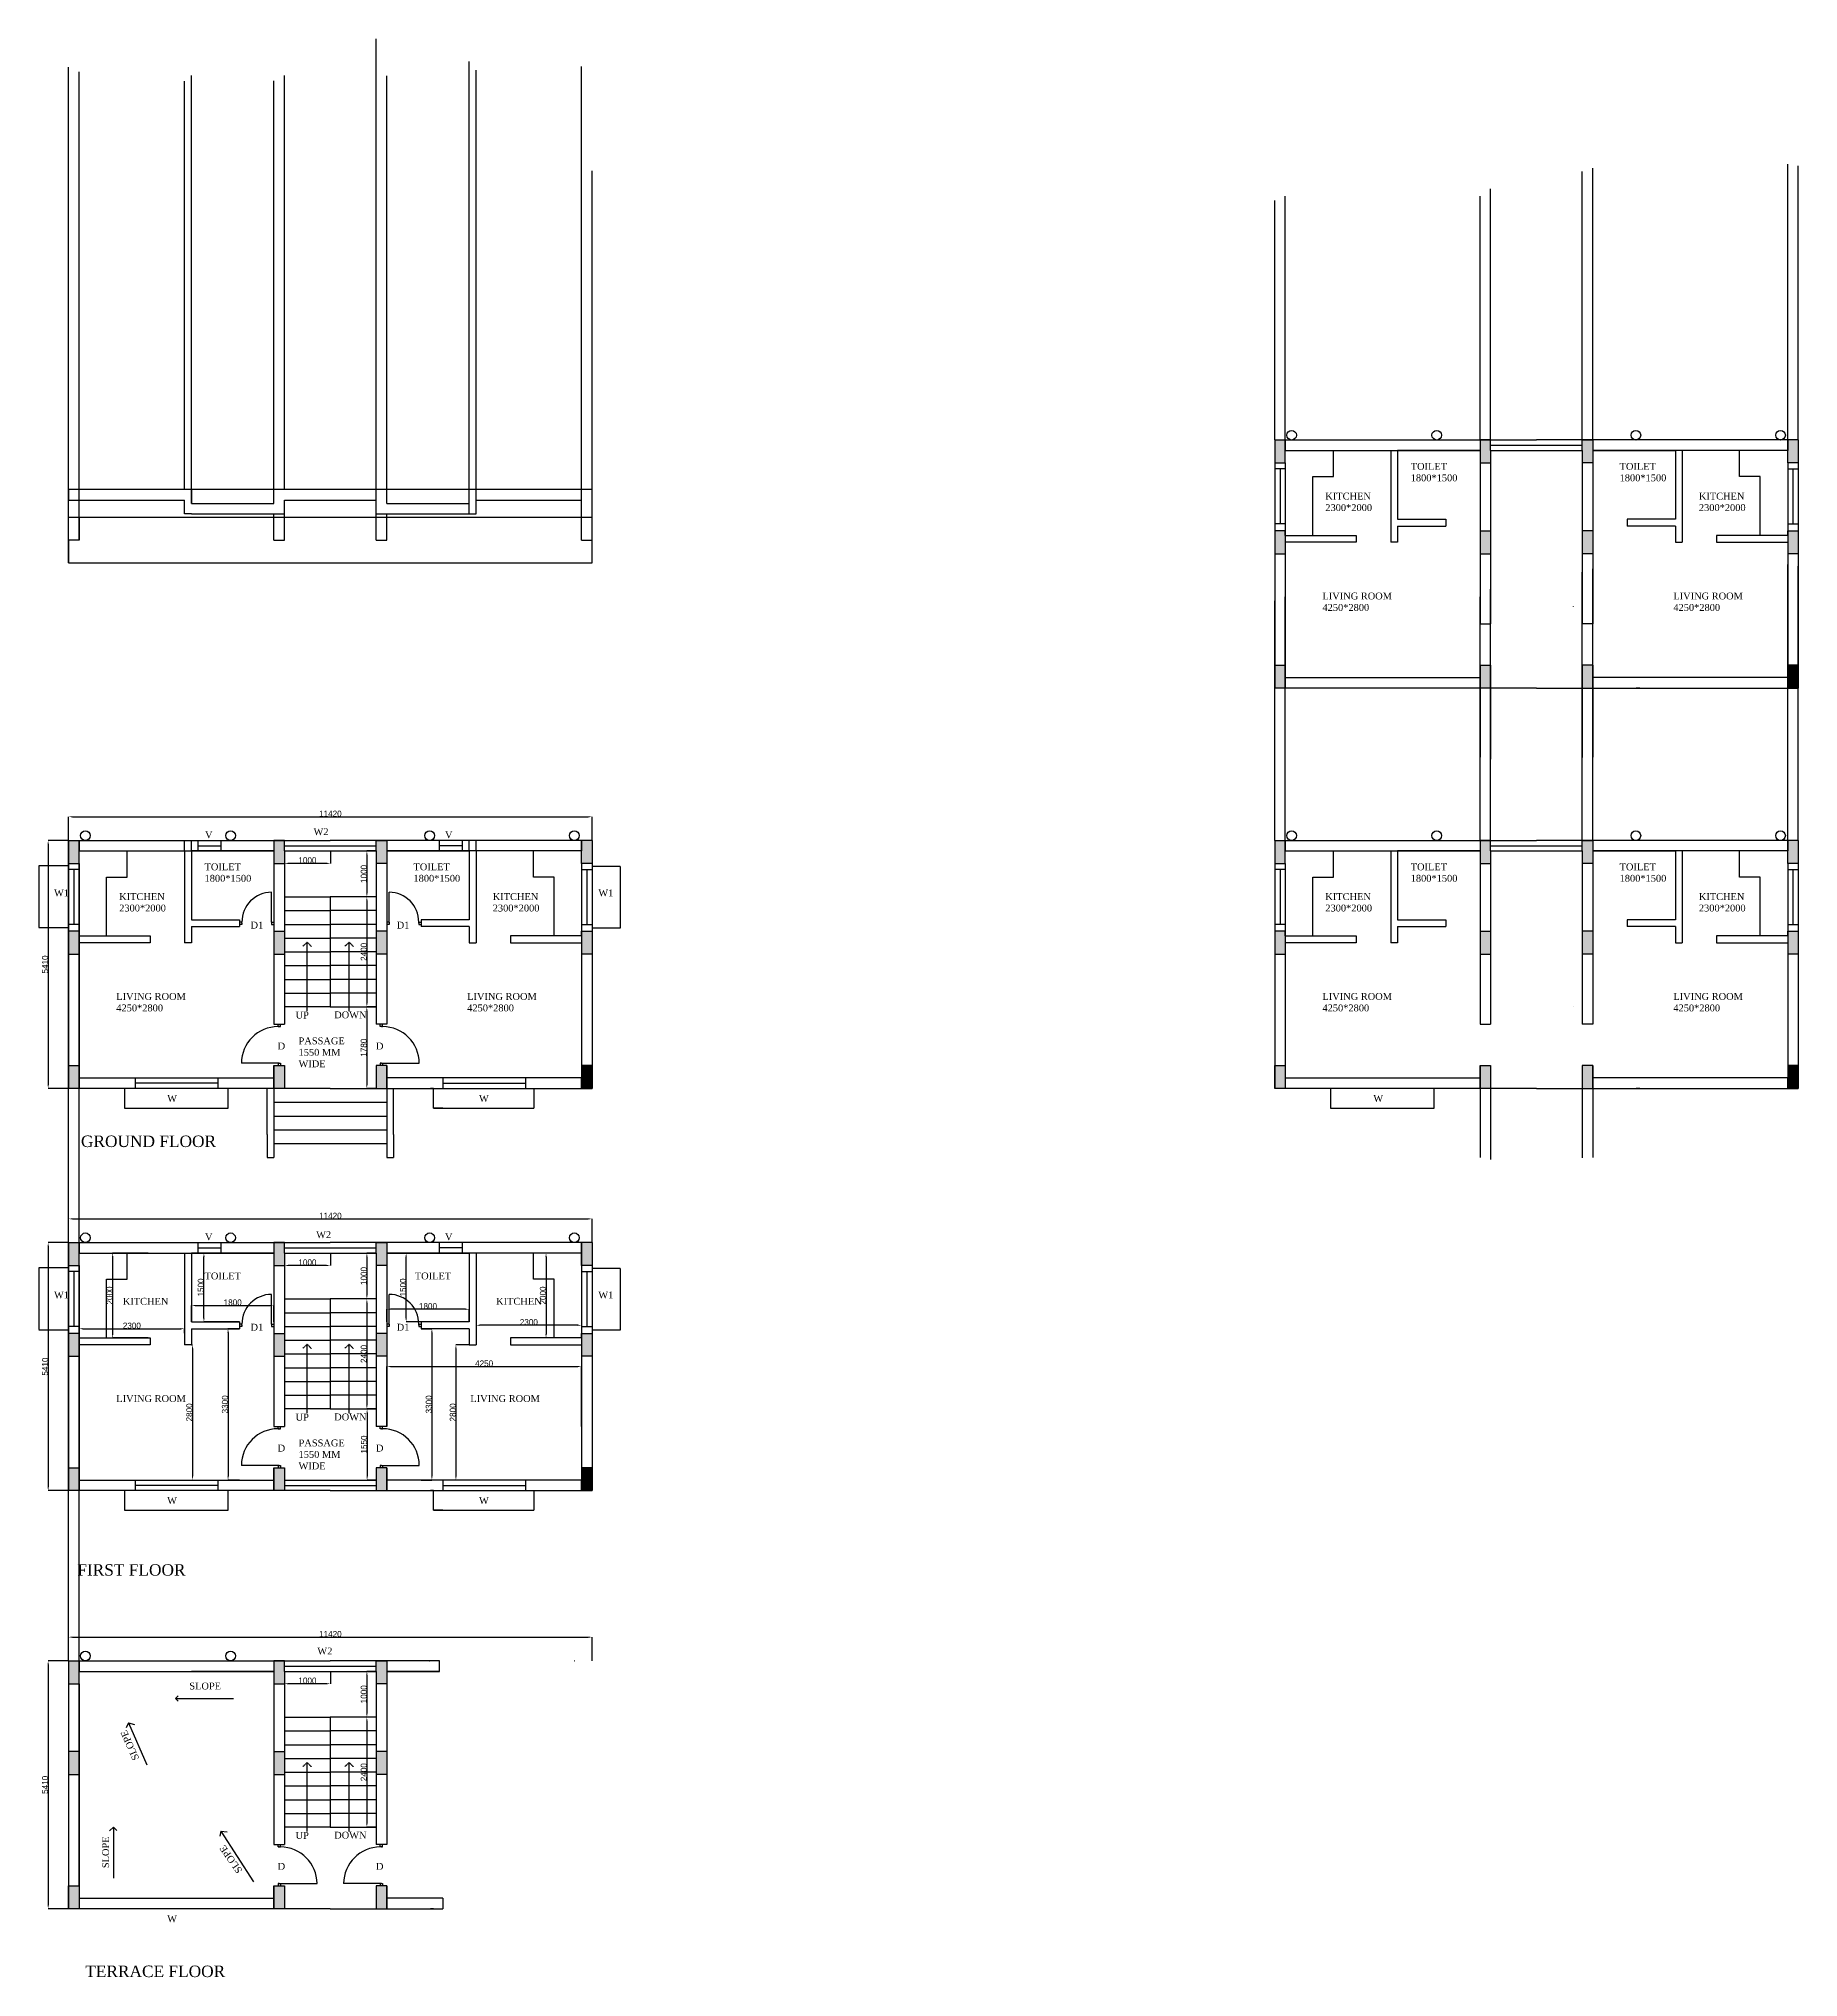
# Model space of a CAD drawing. Header units: millimetres. Extents: x -469 to 37913, y -24558 to 17717.
import ezdxf

# ---------------------------------------------------------------- set-up
doc = ezdxf.new("R2010")
doc.units = ezdxf.units.MM
doc.linetypes.add('ACAD_ISO02W100', pattern=[15, 12, -3])
doc.dimstyles.new('ISO-25', dxfattribs={"dimtxt": 132.5, "dimasz": 82.5, "dimexe": 1.25, "dimexo": 0.625, "dimtad": 1, "dimtxsty": 'Standard', "dimcen": 2.5, "dimadec": 0, "dimazin": 0, "dimtfac": 1, "dimtmove": 0, "dimatfit": 3, "dimfxl": 1, "dimarcsym": 0})

msp = doc.modelspace()

# ---------------------------------------------------------------- texts
at = {"attachment_point": 1}
for s, width, heights, insert, char_height in [('\\pxr2;{\\fTimes New Roman TUR|b0|i0|c0|p18;TOILET^J1800*1500}', 1800, [0], (29459.022, 8467.109), 150), ('\\pxr2;{\\fTimes New Roman TUR|b0|i0|c0|p18;TOILET^J1800*1500}', 1800, [0], (34015.819, 8467.109), 150), ('{\\fTimes New Roman TUR|b0|i0|c0|p18;KITCHEN^J2300*2000}', 1239.04395, [0], (27596.329, 7817.918), 150), ('{\\fTimes New Roman TUR|b0|i0|c0|p18;KITCHEN^J2300*2000}', 1239.04395, [0], (35745.081, 7817.918), 150), ('{\\fTimes New Roman TUR|b0|i0|c0|p18;LIVING ROOM^J4250*2800}', 2792.67458, [0], (27533.643, 5640.129), 150), ('{\\fTimes New Roman TUR|b0|i0|c0|p18;LIVING ROOM^J4250*2800}', 2792.67458, [0], (35188.408, 5640.129), 150), ('{\\fTimes New Roman TUR|b0|i0|c0|p18;W2}', 675.82894, [0], (5525.218, 499.463), 150), ('\\pxr2;{\\fTimes New Roman TUR|b0|i0|c0|p18;TOILET^J1800*1500}', 1800, [0], (3147.79, -266.247), 150), ('\\pxr2;{\\fTimes New Roman TUR|b0|i0|c0|p18;TOILET^J1800*1500}', 1800, [0], (7704.587, -266.247), 150), ('\\pxr2;{\\fTimes New Roman TUR|b0|i0|c0|p18;TOILET^J1800*1500}', 1800, [0], (29459.022, -266.247), 150), ('\\pxr2;{\\fTimes New Roman TUR|b0|i0|c0|p18;TOILET^J1800*1500}', 1800, [0], (34015.819, -266.247), 150), ('{\\fTimes New Roman TUR|b0|i0|c0|p18;W1}', 239.60143, [0], (-135.436, -834.694), 150), ('{\\fTimes New Roman TUR|b0|i0|c0|p18;W1}', 239.60143, [0], (11737.955, -834.694), 150), ('{\\fTimes New Roman TUR|b0|i0|c0|p18;KITCHEN^J2300*2000}', 1239.04395, [0], (1285.097, -915.438), 150), ('{\\fTimes New Roman TUR|b0|i0|c0|p18;KITCHEN^J2300*2000}', 1239.04395, [0], (9433.849, -915.438), 150), ('{\\fTimes New Roman TUR|b0|i0|c0|p18;KITCHEN^J2300*2000}', 1239.04395, [0], (27596.329, -915.438), 150), ('{\\fTimes New Roman TUR|b0|i0|c0|p18;KITCHEN^J2300*2000}', 1239.04395, [0], (35745.081, -915.438), 150), ('{\\fTimes New Roman TUR|b0|i0|c0|p18;D1}', 512.16177, [0], (4151.376, -1537.342), 150), ('{\\fTimes New Roman TUR|b0|i0|c0|p18;D1}', 512.16177, [0], (7339.841, -1537.342), 150), ('{\\fTimes New Roman TUR|b0|i0|c0|p18;LIVING ROOM^J4250*2800}', 2792.67458, [0], (1222.411, -3093.227), 150), ('{\\fTimes New Roman TUR|b0|i0|c0|p18;LIVING ROOM^J4250*2800}', 2792.67458, [0], (8877.176, -3093.227), 150), ('{\\fTimes New Roman TUR|b0|i0|c0|p18;LIVING ROOM^J4250*2800}', 2792.67458, [0], (27533.643, -3093.227), 150), ('{\\fTimes New Roman TUR|b0|i0|c0|p18;LIVING ROOM^J4250*2800}', 2792.67458, [0], (35188.408, -3093.227), 150), ('{\\fTimes New Roman TUR|b0|i0|c0|p18;UP}', 434.79065, [0], (5133.71, -3500.002), 150), ('{\\fTimes New Roman TUR|b0|i0|c0|p18;DOWN}', 765.46794, [0], (5976.075, -3494.335), 150), ('{\\fTimes New Roman TUR|b0|i0|c0|p18;D}', 344.29431, [0], (4742.467, -4174.575), 150), ('{\\fTimes New Roman TUR|b0|i0|c0|p18;D}', 344.29431, [0], (6887.162, -4174.575), 150), ('{\\fTimes New Roman TUR|b0|i0|c0|p18;W}', 767.51776, [0], (2332.407, -5316.222), 150), ('{\\fTimes New Roman TUR|b0|i0|c0|p18;W}', 767.51776, [0], (9135.281, -5316.222), 150), ('{\\fTimes New Roman TUR|b0|i0|c0|p18;W}', 767.51776, [0], (28643.639, -5316.222), 150), ('{\\fTimes New Roman TUR|b0|i0|c0|p18;GROUND FLOOR}', 3365.63122, [0], (451.479, -6202.231), 250), ('{\\fTimes New Roman TUR|b0|i0|c0|p18;W2}', 675.82894, [0], (5582.056, -8287.946), 150), ('\\pxr2;{\\fTimes New Roman TUR|b0|i0|c0|p18;TOILET}', 1800, [0], (3147.79, -9188.827), 150), ('\\pxr2;{\\fTimes New Roman TUR|b0|i0|c0|p18;TOILET}', 1800, [0], (7734.656, -9188.827), 150), ('{\\fTimes New Roman TUR|b0|i0|c0|p18;W1}', 239.60143, [0], (-135.436, -9603.921), 150), ('{\\fTimes New Roman TUR|b0|i0|c0|p18;W1}', 239.60143, [0], (11737.955, -9603.921), 150), ('{\\fTimes New Roman TUR|b0|i0|c0|p18;KITCHEN}', 1239.04395, [0], (1364.304, -9741.197), 150), ('{\\fTimes New Roman TUR|b0|i0|c0|p18;KITCHEN}', 1239.04395, [0], (9507.493, -9741.197), 150), ('{\\fTimes New Roman TUR|b0|i0|c0|p18;D1}', 512.16177, [0], (4151.376, -10306.57), 150), ('{\\fTimes New Roman TUR|b0|i0|c0|p18;D1}', 512.16177, [0], (7339.841, -10306.57), 150), ('{\\fTimes New Roman TUR|b0|i0|c0|p18;LIVING ROOM}', 2792.67458, [402.596], (1222.411, -11862.455), 150), ('{\\fTimes New Roman TUR|b0|i0|c0|p18;LIVING ROOM}', 2792.67458, [402.596], (8945.638, -11862.455), 150), ('{\\fTimes New Roman TUR|b0|i0|c0|p18;UP}', 434.79065, [0], (5133.71, -12269.229), 150), ('{\\fTimes New Roman TUR|b0|i0|c0|p18;DOWN}', 765.46794, [0], (5976.075, -12263.563), 150), ('{\\fTimes New Roman TUR|b0|i0|c0|p18;D}', 344.29431, [0], (4742.467, -12943.802), 150), ('{\\fTimes New Roman TUR|b0|i0|c0|p18;D}', 344.29431, [0], (6887.162, -12943.802), 150), ('{\\fTimes New Roman TUR|b0|i0|c0|p18;W}', 767.51776, [0], (2332.407, -14085.45), 150), ('{\\fTimes New Roman TUR|b0|i0|c0|p18;W}', 767.51776, [0], (9135.281, -14085.45), 150), ('{\\fTimes New Roman TUR|b0|i0|c0|p18;FIRST FLOOR}', 3365.63122, [0], (372.142, -15549.952), 250), ('{\\fTimes New Roman TUR|b0|i0|c0|p18;W2}', 675.82894, [0], (5608.592, -17369.062), 150), ('{\\fTimes New Roman TUR|b0|i0|c0|p18;SLOPE}', 1444.71689, [0], (2814.706, -18132.05), 150), ('{\\fTimes New Roman TUR|b0|i0|c0|p18;UP}', 434.79065, [0], (5133.71, -21390.651), 150), ('{\\fTimes New Roman TUR|b0|i0|c0|p18;DOWN}', 765.46794, [0], (5976.075, -21384.985), 150), ('{\\fTimes New Roman TUR|b0|i0|c0|p18;D}', 344.29431, [0], (4742.467, -22065.225), 150), ('{\\fTimes New Roman TUR|b0|i0|c0|p18;D}', 344.29431, [0], (6887.162, -22065.225), 150), ('{\\fTimes New Roman TUR|b0|i0|c0|p18;W}', 767.51776, [0], (2332.407, -23206.872), 150), ('{\\fTimes New Roman TUR|b0|i0|c0|p18;TERRACE FLOOR}', 3365.63122, [0], (545.716, -24304.257), 250)]:
    msp.add_mtext_dynamic_manual_height_columns(s, width=width, gutter_width=12.5, heights=heights, dxfattribs=dict(at, insert=insert, char_height=char_height))
at = {"linetype": 'ACAD_ISO02W100', "char_height": 150, "attachment_point": 1}
for s, width, insert in [('{\\fTimes New Roman TUR|b0|i0|c0|p18;V}', 517.75944, (3158.441, 432.22)), ('{\\fTimes New Roman TUR|b0|i0|c0|p18;V}', 517.75944, (8393.441, 432.22)), ('{\\fTimes New Roman TUR|b0|i0|c0|p18;PASSAGE ^J1550 MM^JWIDE}', 1473.11698, (5198.351, -4061.786)), ('{\\fTimes New Roman TUR|b0|i0|c0|p18;V}', 517.75944, (3158.441, -8337.008)), ('{\\fTimes New Roman TUR|b0|i0|c0|p18;V}', 517.75944, (8393.441, -8337.008)), ('{\\fTimes New Roman TUR|b0|i0|c0|p18;PASSAGE ^J1550 MM^JWIDE}', 1473.11698, (5198.351, -12831.014))]:
    msp.add_mtext_dynamic_manual_height_columns(s, width=width, gutter_width=12.5, heights=[0], dxfattribs=dict(at, insert=insert))
at = {"char_height": 150, "attachment_point": 1}
for insert, rotation in [((1588.264, -19847.54), 113.8068039), ((915.014, -22179.634), 90), ((3858.249, -22313.56), 124.7725415)]:
    msp.add_mtext_dynamic_manual_height_columns('{\\fTimes New Roman TUR|b0|i0|c0|p18;SLOPE}', width=1444.71689, gutter_width=12.5, heights=[0], dxfattribs=dict(at, insert=insert, rotation=rotation))

# ---------------------------------------------------------------- blocks, each defined once
blk = doc.blocks.new('*D1')
at = {"color": 0, "lineweight": -2, "transparency": 16777216}
for p, q in [((4892, 3), (4892, -267)), ((5892, 3), (5892, -267)), ((5809, -266), (4974, -266))]:
    blk.add_line(p, q, dxfattribs=at)
at = {"color": 0, "transparency": 16777216}
for points in [[(4974, -252), (4974, -280), (4892, -266)], [(5809, -252), (5809, -280), (5892, -266)]]:
    blk.add_solid(points, dxfattribs=at)
at = {"layer": 'Defpoints', "color": 0, "transparency": 16777216}
for p in [(4892, 4), (5892, 4), (4892, -266)]:
    blk.add_point(p, dxfattribs=at)
at = {"color": 0, "transparency": 16777216, "insert": (5392, -199), "char_height": 132.5, "attachment_point": 5}
blk.add_mtext('1000', dxfattribs=at)
blk = doc.blocks.new('*D2')
at = {"color": 0, "lineweight": -2, "transparency": 16777216}
for p, q in [((6892, -996), (6687, -996)), ((6689, -1079), (6689, -3314)), ((6891, -3396), (6687, -3396))]:
    blk.add_line(p, q, dxfattribs=at)
at = {"color": 0, "transparency": 16777216}
for points in [[(6675, -1079), (6702, -1079), (6689, -996)], [(6675, -3314), (6702, -3314), (6689, -3396)]]:
    blk.add_solid(points, dxfattribs=at)
at = {"layer": 'Defpoints', "color": 0, "transparency": 16777216}
for p in [(6893, -996), (6689, -3396), (6892, -3396)]:
    blk.add_point(p, dxfattribs=at)
at = {"color": 0, "transparency": 16777216, "insert": (6622, -2196), "char_height": 132.5, "attachment_point": 5, "rotation": 90}
blk.add_mtext('2400', dxfattribs=at)
blk = doc.blocks.new('*D3')
at = {"color": 0, "lineweight": -2, "transparency": 16777216}
for p, q in [((6891, 4), (6688, 4)), ((6689, -79), (6689, -914)), ((6891, -996), (6688, -996))]:
    blk.add_line(p, q, dxfattribs=at)
at = {"color": 0, "transparency": 16777216}
for points in [[(6675, -79), (6703, -79), (6689, 4)], [(6675, -914), (6703, -914), (6689, -996)]]:
    blk.add_solid(points, dxfattribs=at)
at = {"layer": 'Defpoints', "color": 0, "transparency": 16777216}
for p in [(6892, 4), (6689, -996), (6892, -996)]:
    blk.add_point(p, dxfattribs=at)
at = {"color": 0, "transparency": 16777216, "insert": (6622, -496), "char_height": 132.5, "attachment_point": 5, "rotation": 90}
blk.add_mtext('1000', dxfattribs=at)
blk = doc.blocks.new('*D4')
at = {"color": 0, "lineweight": -2, "transparency": 16777216}
for p, q in [((6891, -3396), (6686, -3396)), ((6687, -3479), (6687, -5094)), ((6891, -5176), (6686, -5176))]:
    blk.add_line(p, q, dxfattribs=at)
at = {"color": 0, "transparency": 16777216}
for points in [[(6674, -3479), (6701, -3479), (6687, -3396)], [(6674, -5094), (6701, -5094), (6687, -5176)]]:
    blk.add_solid(points, dxfattribs=at)
at = {"layer": 'Defpoints', "color": 0, "transparency": 16777216}
for p in [(6892, -3396), (6687, -5176), (6892, -5176)]:
    blk.add_point(p, dxfattribs=at)
at = {"color": 0, "transparency": 16777216, "insert": (6621, -4286), "char_height": 132.5, "attachment_point": 5, "rotation": 90}
blk.add_mtext('1780', dxfattribs=at)
blk = doc.blocks.new('*D5')
at = {"color": 0, "lineweight": -2, "transparency": 16777216}
for p, q in [((181, 234), (-265, 234)), ((-264, 151), (-264, -5094)), ((181, -5176), (-265, -5176))]:
    blk.add_line(p, q, dxfattribs=at)
at = {"color": 0, "transparency": 16777216}
for points in [[(-277, 151), (-250, 151), (-264, 234)], [(-277, -5094), (-250, -5094), (-264, -5176)]]:
    blk.add_solid(points, dxfattribs=at)
at = {"layer": 'Defpoints', "color": 0, "transparency": 16777216}
for p in [(182, 234), (-264, -5176), (182, -5176)]:
    blk.add_point(p, dxfattribs=at)
at = {"color": 0, "transparency": 16777216, "insert": (-331, -2471), "char_height": 132.5, "attachment_point": 5, "rotation": 90}
blk.add_mtext('5410', dxfattribs=at)
blk = doc.blocks.new('*D6')
at = {"color": 0, "lineweight": -2, "transparency": 16777216}
for p, q in [((182, 234), (182, 751)), ((264, 750), (11519, 750)), ((11602, 234), (11602, 751))]:
    blk.add_line(p, q, dxfattribs=at)
at = {"color": 0, "transparency": 16777216}
for points in [[(264, 763), (264, 736), (182, 750)], [(11519, 763), (11519, 736), (11602, 750)]]:
    blk.add_solid(points, dxfattribs=at)
at = {"layer": 'Defpoints', "color": 0, "transparency": 16777216}
for p in [(11602, 750), (182, 234), (11602, 234)]:
    blk.add_point(p, dxfattribs=at)
at = {"color": 0, "transparency": 16777216, "insert": (5892, 816), "char_height": 132.5, "attachment_point": 5}
blk.add_mtext('11420', dxfattribs=at)
blk = doc.blocks.new('*D9')
at = {"color": 0, "lineweight": -2, "transparency": 16777216}
for p, q in [((4892, -8766), (4892, -9037)), ((5892, -8766), (5892, -9037)), ((5809, -9035), (4974, -9035))]:
    blk.add_line(p, q, dxfattribs=at)
at = {"color": 0, "transparency": 16777216}
for points in [[(4974, -9022), (4974, -9049), (4892, -9035)], [(5809, -9022), (5809, -9049), (5892, -9035)]]:
    blk.add_solid(points, dxfattribs=at)
at = {"layer": 'Defpoints', "color": 0, "transparency": 16777216}
for p in [(4892, -8765), (5892, -8765), (4892, -9035)]:
    blk.add_point(p, dxfattribs=at)
at = {"color": 0, "transparency": 16777216, "insert": (5392, -8969), "char_height": 132.5, "attachment_point": 5}
blk.add_mtext('1000', dxfattribs=at)
blk = doc.blocks.new('*D10')
at = {"color": 0, "lineweight": -2, "transparency": 16777216}
for p, q in [((6892, -9765), (6687, -9765)), ((6689, -9848), (6689, -12083)), ((6891, -12165), (6687, -12165))]:
    blk.add_line(p, q, dxfattribs=at)
at = {"color": 0, "transparency": 16777216}
for points in [[(6675, -9848), (6702, -9848), (6689, -9765)], [(6675, -12083), (6702, -12083), (6689, -12165)]]:
    blk.add_solid(points, dxfattribs=at)
at = {"layer": 'Defpoints', "color": 0, "transparency": 16777216}
for p in [(6893, -9765), (6689, -12165), (6892, -12165)]:
    blk.add_point(p, dxfattribs=at)
at = {"color": 0, "transparency": 16777216, "insert": (6622, -10965), "char_height": 132.5, "attachment_point": 5, "rotation": 90}
blk.add_mtext('2400', dxfattribs=at)
blk = doc.blocks.new('*D11')
at = {"color": 0, "lineweight": -2, "transparency": 16777216}
for p, q in [((6891, -8765), (6688, -8765)), ((6689, -8848), (6689, -9683)), ((6891, -9765), (6688, -9765))]:
    blk.add_line(p, q, dxfattribs=at)
at = {"color": 0, "transparency": 16777216}
for points in [[(6675, -8848), (6703, -8848), (6689, -8765)], [(6675, -9683), (6703, -9683), (6689, -9765)]]:
    blk.add_solid(points, dxfattribs=at)
at = {"layer": 'Defpoints', "color": 0, "transparency": 16777216}
for p in [(6892, -8765), (6689, -9765), (6892, -9765)]:
    blk.add_point(p, dxfattribs=at)
at = {"color": 0, "transparency": 16777216, "insert": (6622, -9265), "char_height": 132.5, "attachment_point": 5, "rotation": 90}
blk.add_mtext('1000', dxfattribs=at)
blk = doc.blocks.new('*D7')
at = {"color": 0, "lineweight": -2, "transparency": 16777216}
for p, q in [((181, -8535), (-265, -8535)), ((-264, -8618), (-264, -13863)), ((181, -13945), (-265, -13945))]:
    blk.add_line(p, q, dxfattribs=at)
at = {"color": 0, "transparency": 16777216}
for points in [[(-277, -8618), (-250, -8618), (-264, -8535)], [(-277, -13863), (-250, -13863), (-264, -13945)]]:
    blk.add_solid(points, dxfattribs=at)
at = {"layer": 'Defpoints', "color": 0, "transparency": 16777216}
for p in [(182, -8535), (-264, -13945), (182, -13945)]:
    blk.add_point(p, dxfattribs=at)
at = {"color": 0, "transparency": 16777216, "insert": (-331, -11240), "char_height": 132.5, "attachment_point": 5, "rotation": 90}
blk.add_mtext('5410', dxfattribs=at)
blk = doc.blocks.new('*D8')
at = {"color": 0, "lineweight": -2, "transparency": 16777216}
for p, q in [((182, -8535), (182, -8018)), ((264, -8020), (11519, -8020)), ((11602, -8535), (11602, -8018))]:
    blk.add_line(p, q, dxfattribs=at)
at = {"color": 0, "transparency": 16777216}
for points in [[(264, -8006), (264, -8033), (182, -8020)], [(11519, -8006), (11519, -8033), (11602, -8020)]]:
    blk.add_solid(points, dxfattribs=at)
at = {"layer": 'Defpoints', "color": 0, "transparency": 16777216}
for p in [(11602, -8020), (182, -8535), (11602, -8535)]:
    blk.add_point(p, dxfattribs=at)
at = {"color": 0, "transparency": 16777216, "insert": (5892, -7953), "char_height": 132.5, "attachment_point": 5}
blk.add_mtext('11420', dxfattribs=at)
blk = doc.blocks.new('*D14')
at = {"color": 0, "lineweight": -2, "transparency": 16777216}
for p, q in [((4892, -17888), (4892, -18158)), ((5809, -18157), (4974, -18157)), ((5892, -17888), (5892, -18158))]:
    blk.add_line(p, q, dxfattribs=at)
at = {"color": 0, "transparency": 16777216}
for points in [[(4974, -18143), (4974, -18171), (4892, -18157)], [(5809, -18143), (5809, -18171), (5892, -18157)]]:
    blk.add_solid(points, dxfattribs=at)
at = {"layer": 'Defpoints', "color": 0, "transparency": 16777216}
for p in [(4892, -17887), (4892, -18157), (5892, -17887)]:
    blk.add_point(p, dxfattribs=at)
at = {"color": 0, "transparency": 16777216, "insert": (5392, -18090), "char_height": 132.5, "attachment_point": 5}
blk.add_mtext('1000', dxfattribs=at)
blk = doc.blocks.new('*D15')
at = {"color": 0, "lineweight": -2, "transparency": 16777216}
for p, q in [((6892, -18887), (6687, -18887)), ((6689, -18969), (6689, -21204)), ((6891, -21287), (6687, -21287))]:
    blk.add_line(p, q, dxfattribs=at)
at = {"color": 0, "transparency": 16777216}
for points in [[(6675, -18969), (6702, -18969), (6689, -18887)], [(6675, -21204), (6702, -21204), (6689, -21287)]]:
    blk.add_solid(points, dxfattribs=at)
at = {"layer": 'Defpoints', "color": 0, "transparency": 16777216}
for p in [(6893, -18887), (6689, -21287), (6892, -21287)]:
    blk.add_point(p, dxfattribs=at)
at = {"color": 0, "transparency": 16777216, "insert": (6622, -20087), "char_height": 132.5, "attachment_point": 5, "rotation": 90}
blk.add_mtext('2400', dxfattribs=at)
blk = doc.blocks.new('*D16')
at = {"color": 0, "lineweight": -2, "transparency": 16777216}
for p, q in [((6891, -17887), (6688, -17887)), ((6689, -17969), (6689, -18804)), ((6891, -18887), (6688, -18887))]:
    blk.add_line(p, q, dxfattribs=at)
at = {"color": 0, "transparency": 16777216}
for points in [[(6675, -17969), (6703, -17969), (6689, -17887)], [(6675, -18804), (6703, -18804), (6689, -18887)]]:
    blk.add_solid(points, dxfattribs=at)
at = {"layer": 'Defpoints', "color": 0, "transparency": 16777216}
for p in [(6892, -17887), (6689, -18887), (6892, -18887)]:
    blk.add_point(p, dxfattribs=at)
at = {"color": 0, "transparency": 16777216, "insert": (6622, -18387), "char_height": 132.5, "attachment_point": 5, "rotation": 90}
blk.add_mtext('1000', dxfattribs=at)
blk = doc.blocks.new('*D12')
at = {"color": 0, "lineweight": -2, "transparency": 16777216}
for p, q in [((181, -17657), (-265, -17657)), ((-264, -17739), (-264, -22984)), ((181, -23067), (-265, -23067))]:
    blk.add_line(p, q, dxfattribs=at)
at = {"color": 0, "transparency": 16777216}
for points in [[(-277, -17739), (-250, -17739), (-264, -17657)], [(-277, -22984), (-250, -22984), (-264, -23067)]]:
    blk.add_solid(points, dxfattribs=at)
at = {"layer": 'Defpoints', "color": 0, "transparency": 16777216}
for p in [(182, -17657), (-264, -23067), (182, -23067)]:
    blk.add_point(p, dxfattribs=at)
at = {"color": 0, "transparency": 16777216, "insert": (-331, -20362), "char_height": 132.5, "attachment_point": 5, "rotation": 90}
blk.add_mtext('5410', dxfattribs=at)
blk = doc.blocks.new('*D13')
at = {"color": 0, "lineweight": -2, "transparency": 16777216}
for p, q in [((182, -17656), (182, -17140)), ((264, -17141), (11519, -17141)), ((11602, -17656), (11602, -17140))]:
    blk.add_line(p, q, dxfattribs=at)
at = {"color": 0, "transparency": 16777216}
for points in [[(264, -17127), (264, -17155), (182, -17141)], [(11519, -17127), (11519, -17155), (11602, -17141)]]:
    blk.add_solid(points, dxfattribs=at)
at = {"layer": 'Defpoints', "color": 0, "transparency": 16777216}
for p in [(11602, -17141), (182, -17657), (11602, -17657)]:
    blk.add_point(p, dxfattribs=at)
at = {"color": 0, "transparency": 16777216, "insert": (5892, -17074), "char_height": 132.5, "attachment_point": 5}
blk.add_mtext('11420', dxfattribs=at)
blk = doc.blocks.new('*D17')
at = {"color": 0, "lineweight": -2, "transparency": 16777216}
for p, q in [((412, -10515), (412, -10414)), ((494, -10415), (2629, -10415)), ((2712, -10515), (2712, -10414))]:
    blk.add_line(p, q, dxfattribs=at)
at = {"color": 0, "transparency": 16777216}
for points in [[(494, -10402), (494, -10429), (412, -10415)], [(2629, -10402), (2629, -10429), (2712, -10415)]]:
    blk.add_solid(points, dxfattribs=at)
at = {"layer": 'Defpoints', "color": 0, "transparency": 16777216}
for p in [(412, -10515), (2712, -10415), (2712, -10515)]:
    blk.add_point(p, dxfattribs=at)
at = {"color": 0, "transparency": 16777216, "insert": (1562, -10349), "char_height": 132.5, "attachment_point": 5}
blk.add_mtext('2300', dxfattribs=at)
blk = doc.blocks.new('*D18')
at = {"color": 0, "lineweight": -2, "transparency": 16777216}
for p, q in [((2862, -10265), (2862, -9908)), ((2944, -9909), (4579, -9909)), ((4662, -10265), (4662, -9908))]:
    blk.add_line(p, q, dxfattribs=at)
at = {"color": 0, "transparency": 16777216}
for points in [[(2944, -9896), (2944, -9923), (2862, -9909)], [(4579, -9896), (4579, -9923), (4662, -9909)]]:
    blk.add_solid(points, dxfattribs=at)
at = {"layer": 'Defpoints', "color": 0, "transparency": 16777216}
for p in [(4662, -9909), (2862, -10265), (4662, -10265)]:
    blk.add_point(p, dxfattribs=at)
at = {"color": 0, "transparency": 16777216, "insert": (3762, -9843), "char_height": 132.5, "attachment_point": 5}
blk.add_mtext('1800', dxfattribs=at)
blk = doc.blocks.new('*D19')
at = {"color": 0, "lineweight": -2, "transparency": 16777216}
for p, q in [((3911, -8765), (3133, -8765)), ((3134, -10183), (3134, -8848)), ((3911, -10265), (3133, -10265))]:
    blk.add_line(p, q, dxfattribs=at)
at = {"color": 0, "transparency": 16777216}
for points in [[(3120, -8848), (3148, -8848), (3134, -8765)], [(3120, -10183), (3148, -10183), (3134, -10265)]]:
    blk.add_solid(points, dxfattribs=at)
at = {"layer": 'Defpoints', "color": 0, "transparency": 16777216}
for p in [(3134, -8765), (3912, -8765), (3912, -10265)]:
    blk.add_point(p, dxfattribs=at)
at = {"color": 0, "transparency": 16777216, "insert": (3067, -9515), "char_height": 132.5, "attachment_point": 5, "rotation": 90}
blk.add_mtext('1500', dxfattribs=at)
blk = doc.blocks.new('*D20')
at = {"color": 0, "lineweight": -2, "transparency": 16777216}
for p, q in [((3911, -10415), (3659, -10415)), ((3660, -10498), (3660, -13633)), ((3911, -13715), (3659, -13715))]:
    blk.add_line(p, q, dxfattribs=at)
at = {"color": 0, "transparency": 16777216}
for points in [[(3647, -10498), (3674, -10498), (3660, -10415)], [(3647, -13633), (3674, -13633), (3660, -13715)]]:
    blk.add_solid(points, dxfattribs=at)
at = {"layer": 'Defpoints', "color": 0, "transparency": 16777216}
for p in [(3912, -10415), (3660, -13715), (3912, -13715)]:
    blk.add_point(p, dxfattribs=at)
at = {"color": 0, "transparency": 16777216, "insert": (3593, -12065), "char_height": 132.5, "attachment_point": 5, "rotation": 90}
blk.add_mtext('3300', dxfattribs=at)
blk = doc.blocks.new('*D21')
at = {"color": 0, "lineweight": -2, "transparency": 16777216}
for p, q in [((7122, -10265), (7122, -9989)), ((8839, -9990), (7204, -9990)), ((8922, -10265), (8922, -9989))]:
    blk.add_line(p, q, dxfattribs=at)
at = {"color": 0, "transparency": 16777216}
for points in [[(7204, -9977), (7204, -10004), (7122, -9990)], [(8839, -9977), (8839, -10004), (8922, -9990)]]:
    blk.add_solid(points, dxfattribs=at)
at = {"layer": 'Defpoints', "color": 0, "transparency": 16777216}
for p in [(7122, -9990), (7122, -10265), (8922, -10265)]:
    blk.add_point(p, dxfattribs=at)
at = {"color": 0, "transparency": 16777216, "insert": (8022, -9924), "char_height": 132.5, "attachment_point": 5}
blk.add_mtext('1800', dxfattribs=at)
blk = doc.blocks.new('*D22')
at = {"color": 0, "lineweight": -2, "transparency": 16777216}
for p, q in [((7871, -8765), (7544, -8765)), ((7545, -10183), (7545, -8848)), ((7871, -10265), (7544, -10265))]:
    blk.add_line(p, q, dxfattribs=at)
at = {"color": 0, "transparency": 16777216}
for points in [[(7532, -8848), (7559, -8848), (7545, -8765)], [(7532, -10183), (7559, -10183), (7545, -10265)]]:
    blk.add_solid(points, dxfattribs=at)
at = {"layer": 'Defpoints', "color": 0, "transparency": 16777216}
for p in [(7545, -8765), (7872, -8765), (7872, -10265)]:
    blk.add_point(p, dxfattribs=at)
at = {"color": 0, "transparency": 16777216, "insert": (7478, -9515), "char_height": 132.5, "attachment_point": 5, "rotation": 90}
blk.add_mtext('1500', dxfattribs=at)
blk = doc.blocks.new('*D23')
at = {"color": 0, "lineweight": -2, "transparency": 16777216}
for p, q in [((7122, -12545), (7122, -11239)), ((7204, -11240), (11289, -11240)), ((11372, -12545), (11372, -11239))]:
    blk.add_line(p, q, dxfattribs=at)
at = {"color": 0, "transparency": 16777216}
for points in [[(7204, -11227), (7204, -11254), (7122, -11240)], [(11289, -11227), (11289, -11254), (11372, -11240)]]:
    blk.add_solid(points, dxfattribs=at)
at = {"layer": 'Defpoints', "color": 0, "transparency": 16777216}
for p in [(11372, -11240), (7122, -12545), (11372, -12545)]:
    blk.add_point(p, dxfattribs=at)
at = {"color": 0, "transparency": 16777216, "insert": (9247, -11174), "char_height": 132.5, "attachment_point": 5}
blk.add_mtext('4250', dxfattribs=at)
blk = doc.blocks.new('*D24')
at = {"color": 0, "lineweight": -2, "transparency": 16777216}
for p, q in [((7872, -10415), (8108, -10415)), ((8107, -10498), (8107, -13633)), ((7872, -13715), (8108, -13715))]:
    blk.add_line(p, q, dxfattribs=at)
at = {"color": 0, "transparency": 16777216}
for points in [[(8093, -10498), (8121, -10498), (8107, -10415)], [(8093, -13633), (8121, -13633), (8107, -13715)]]:
    blk.add_solid(points, dxfattribs=at)
at = {"layer": 'Defpoints', "color": 0, "transparency": 16777216}
for p in [(7872, -10415), (7872, -13715), (8107, -13715)]:
    blk.add_point(p, dxfattribs=at)
at = {"color": 0, "transparency": 16777216, "insert": (8040, -12065), "char_height": 132.5, "attachment_point": 5, "rotation": 90}
blk.add_mtext('3300', dxfattribs=at)
blk = doc.blocks.new('*D25')
at = {"color": 0, "lineweight": -2, "transparency": 16777216}
for p, q in [((9072, -8766), (9072, -10341)), ((11372, -8766), (11372, -10341)), ((11289, -10339), (9154, -10339))]:
    blk.add_line(p, q, dxfattribs=at)
at = {"color": 0, "transparency": 16777216}
for points in [[(9154, -10326), (9154, -10353), (9072, -10339)], [(11289, -10326), (11289, -10353), (11372, -10339)]]:
    blk.add_solid(points, dxfattribs=at)
at = {"layer": 'Defpoints', "color": 0, "transparency": 16777216}
for p in [(9072, -8765), (11372, -8765), (9072, -10339)]:
    blk.add_point(p, dxfattribs=at)
at = {"color": 0, "transparency": 16777216, "insert": (10222, -10272), "char_height": 132.5, "attachment_point": 5}
blk.add_mtext('2300', dxfattribs=at)
blk = doc.blocks.new('*D26')
at = {"color": 0, "lineweight": -2, "transparency": 16777216}
for p, q in [((11371, -8765), (10595, -8765)), ((10597, -8848), (10597, -10533)), ((11371, -10615), (10595, -10615))]:
    blk.add_line(p, q, dxfattribs=at)
at = {"color": 0, "transparency": 16777216}
for points in [[(10583, -8848), (10610, -8848), (10597, -8765)], [(10583, -10533), (10610, -10533), (10597, -10615)]]:
    blk.add_solid(points, dxfattribs=at)
at = {"layer": 'Defpoints', "color": 0, "transparency": 16777216}
for p in [(11372, -8765), (10597, -10615), (11372, -10615)]:
    blk.add_point(p, dxfattribs=at)
at = {"color": 0, "transparency": 16777216, "insert": (10419, -9690), "char_height": 132.5, "attachment_point": 5, "rotation": 90}
blk.add_mtext(' \\P2000', dxfattribs=at)
blk = doc.blocks.new('*D27')
at = {"color": 0, "lineweight": -2, "transparency": 16777216}
for p, q in [((1917, -8765), (1142, -8765)), ((1143, -8848), (1143, -10533)), ((1917, -10615), (1142, -10615))]:
    blk.add_line(p, q, dxfattribs=at)
at = {"color": 0, "transparency": 16777216}
for points in [[(1129, -8848), (1157, -8848), (1143, -8765)], [(1129, -10533), (1157, -10533), (1143, -10615)]]:
    blk.add_solid(points, dxfattribs=at)
at = {"layer": 'Defpoints', "color": 0, "transparency": 16777216}
for p in [(1918, -8765), (1143, -10615), (1918, -10615)]:
    blk.add_point(p, dxfattribs=at)
at = {"color": 0, "transparency": 16777216, "insert": (965, -9690), "char_height": 132.5, "attachment_point": 5, "rotation": 90}
blk.add_mtext(' \\P2000', dxfattribs=at)
blk = doc.blocks.new('*D28')
at = {"color": 0, "lineweight": -2, "transparency": 16777216}
for p, q in [((2862, -10765), (2885, -10765)), ((2883, -10848), (2883, -13633)), ((2862, -13715), (2885, -13715))]:
    blk.add_line(p, q, dxfattribs=at)
at = {"color": 0, "transparency": 16777216}
for points in [[(2870, -10848), (2897, -10848), (2883, -10765)], [(2870, -13633), (2897, -13633), (2883, -13715)]]:
    blk.add_solid(points, dxfattribs=at)
at = {"layer": 'Defpoints', "color": 0, "transparency": 16777216}
for p in [(2862, -10765), (2862, -13715), (2883, -13715)]:
    blk.add_point(p, dxfattribs=at)
at = {"color": 0, "transparency": 16777216, "insert": (2816, -12240), "char_height": 132.5, "attachment_point": 5, "rotation": 90}
blk.add_mtext('2800', dxfattribs=at)
blk = doc.blocks.new('*D29')
at = {"color": 0, "lineweight": -2, "transparency": 16777216}
for p, q in [((8921, -10765), (8630, -10765)), ((8631, -10848), (8631, -13633)), ((8921, -13715), (8630, -13715))]:
    blk.add_line(p, q, dxfattribs=at)
at = {"color": 0, "transparency": 16777216}
for points in [[(8617, -10848), (8645, -10848), (8631, -10765)], [(8617, -13633), (8645, -13633), (8631, -13715)]]:
    blk.add_solid(points, dxfattribs=at)
at = {"layer": 'Defpoints', "color": 0, "transparency": 16777216}
for p in [(8922, -10765), (8631, -13715), (8922, -13715)]:
    blk.add_point(p, dxfattribs=at)
at = {"color": 0, "transparency": 16777216, "insert": (8564, -12240), "char_height": 132.5, "attachment_point": 5, "rotation": 90}
blk.add_mtext('2800', dxfattribs=at)
blk = doc.blocks.new('*D30')
at = {"color": 0, "lineweight": -2, "transparency": 16777216}
for p, q in [((6891, -12165), (6692, -12165)), ((6693, -12248), (6693, -13633)), ((6891, -13715), (6692, -13715))]:
    blk.add_line(p, q, dxfattribs=at)
at = {"color": 0, "transparency": 16777216}
for points in [[(6680, -12248), (6707, -12248), (6693, -12165)], [(6680, -13633), (6707, -13633), (6693, -13715)]]:
    blk.add_solid(points, dxfattribs=at)
at = {"layer": 'Defpoints', "color": 0, "transparency": 16777216}
for p in [(6892, -12165), (6693, -13715), (6892, -13715)]:
    blk.add_point(p, dxfattribs=at)
at = {"color": 0, "transparency": 16777216, "insert": (6627, -12940), "char_height": 132.5, "attachment_point": 5, "rotation": 90}
blk.add_mtext('1550', dxfattribs=at)

# ---------------------------------------------------------------- dimensions: what is measured, and where the dimension line sits
for base, p1, p2, picture, middle in [((11601.538, 749.612), (181.538, 233.753), (11601.538, 233.753), '*D6', (5891.538, 816.487)), ((4891.538, -266.247), (5891.538, 3.753), (4891.538, 3.753), '*D1', (5391.538, -199.372)), ((11601.538, -8019.616), (181.538, -8535.474), (11601.538, -8535.474), '*D8', (5891.538, -7952.741)), ((4891.538, -9035.474), (5891.538, -8765.474), (4891.538, -8765.474), '*D9', (5391.538, -8968.599)), ((9071.538, -10339.322), (11371.538, -8765.474), (9071.538, -8765.474), '*D25', (10221.538, -10272.447)), ((4661.538, -9909.474), (2861.538, -10265.474), (4661.538, -10265.474), '*D18', (3761.538, -9842.599)), ((7121.538, -9990.474), (8921.538, -10265.474), (7121.538, -10265.474), '*D21', (8021.538, -9923.599)), ((2711.538, -10415.474), (411.538, -10515.474), (2711.538, -10515.474), '*D17', (1561.538, -10348.599)), ((11371.538, -11240.474), (7121.538, -12545.474), (11371.538, -12545.474), '*D23', (9246.538, -11173.599)), ((11601.538, -17141.038), (181.538, -17656.896), (11601.538, -17656.896), '*D13', (5891.538, -17074.163)), ((4891.538, -18156.896), (5891.538, -17886.896), (4891.538, -17886.896), '*D14', (5391.538, -18090.021))]:
    dim = msp.add_linear_dim(base=base, p1=p1, p2=p2, dimstyle='ISO-25')
    dim.commit()
    dim.dimension.update_dxf_attribs({"geometry": picture, "text_midpoint": middle})
for base, p1, p2, picture, middle in [((-263.709, -5176.247), (181.538, 233.753), (181.538, -5176.247), '*D5', (-330.584, -2471.247)), ((6689.123, -996.247), (6891.538, 3.753), (6891.538, -996.247), '*D3', (6622.248, -496.247)), ((6688.707, -3396.247), (6892.788, -996.247), (6891.538, -3396.247), '*D2', (6621.832, -2196.247)), ((6687.457, -5176.247), (6891.538, -3396.247), (6891.538, -5176.247), '*D4', (6620.582, -4286.247)), ((-263.709, -13945.474), (181.538, -8535.474), (181.538, -13945.474), '*D7', (-330.584, -11240.474)), ((3133.778, -8765.474), (3911.538, -10265.474), (3911.538, -8765.474), '*D19', (3066.903, -9515.474)), ((6689.123, -9765.474), (6891.538, -8765.474), (6891.538, -9765.474), '*D11', (6622.248, -9265.474)), ((6688.707, -12165.474), (6892.788, -9765.474), (6891.538, -12165.474), '*D10', (6621.832, -10965.474)), ((6693.412, -13715.474), (6891.538, -12165.474), (6891.538, -13715.474), '*D30', (6626.537, -12940.474)), ((-263.709, -23066.896), (181.538, -17656.896), (181.538, -23066.896), '*D12', (-330.584, -20361.896)), ((6689.123, -18886.896), (6891.538, -17886.896), (6891.538, -18886.896), '*D16', (6622.248, -18386.896)), ((6688.707, -21286.896), (6892.788, -18886.896), (6891.538, -21286.896), '*D15', (6621.832, -20086.896))]:
    dim = msp.add_linear_dim(base=base, p1=p1, p2=p2, angle=90, dimstyle='ISO-25')
    dim.commit()
    dim.dimension.update_dxf_attribs({"geometry": picture, "text_midpoint": middle})
for base, p1, p2, text, picture, middle in [((1142.785, -10615.474), (1917.785, -8765.474), (1917.785, -10615.474), ' \\P2000', '*D27', (965.493, -9690.474)), ((10596.538, -10615.474), (11371.538, -8765.474), (11371.538, -10615.474), ' \\P2000', '*D26', (10419.246, -9690.474)), ((2883.362, -13715.474), (2861.538, -10765.474), (2861.538, -13715.474), '2800', '*D28', (2816.487, -12240.474))]:
    dim = msp.add_linear_dim(base=base, p1=p1, p2=p2, angle=90, text=text, dimstyle='ISO-25')
    dim.commit()
    dim.dimension.update_dxf_attribs({"geometry": picture, "text_midpoint": middle})
for base, p1, p2, picture, middle in [((7545.29, -8765.474), (7871.538, -10265.474), (7871.538, -8765.474), '*D22', (7545.29, -9515.474)), ((3660.35, -13715.474), (3911.538, -10415.474), (3911.538, -13715.474), '*D20', (3660.35, -12065.474)), ((8106.968, -13715.474), (7871.538, -10415.474), (7871.538, -13715.474), '*D24', (8106.968, -12065.474))]:
    dim = msp.add_linear_dim(base=base, p1=p1, p2=p2, angle=90, dimstyle='ISO-25')
    dim.commit()
    dim.dimension.update_dxf_attribs({"geometry": picture, "text_midpoint": middle, "dimtype": 160})
dim = msp.add_linear_dim(base=(8631.201, -13715.474), p1=(8921.538, -10765.474), p2=(8921.538, -13715.474), angle=90, text='2800', dimstyle='ISO-25')
dim.commit()
dim.dimension.update_dxf_attribs({"geometry": '*D29', "text_midpoint": (8631.201, -12240.474), "dimtype": 160})

# ---------------------------------------------------------------- hatches: boundary and pattern name
at = {"true_color": 0xf1eb1f}
h = msp.add_hatch(color=2, dxfattribs=at)
h.dxf.hatch_style = 1
h.paths.add_polyline_path([(26722.77, 8967.109), (26492.77, 8967.109), (26492.77, 8467.109), (26722.77, 8467.109), (26722.77, 8487.109)])
h.paths.add_polyline_path([(26722.77, 6987.109), (26492.77, 6987.109), (26492.77, 6487.109), (26722.77, 6487.109)])
h.paths.add_polyline_path([(26722.77, 4057.109), (26492.77, 4057.109), (26492.77, 3557.109), (26722.77, 3557.109)])
h.paths.add_polyline_path([(31202.77, 8737.109), (31202.77, 8967.109), (30972.77, 8967.109), (30972.77, 8467.109), (31202.77, 8467.109)])
h.paths.add_polyline_path([(31202.77, 6987.109), (30972.77, 6987.109), (30972.77, 6487.109), (31202.77, 6487.109)])
h.paths.add_polyline_path([(31202.77, 4057.109), (30972.77, 4057.109), (30972.77, 3557.109), (31202.77, 3557.109)])
h.paths.add_polyline_path([(33432.77, 8967.109), (33202.77, 8967.109), (33202.77, 8737.109), (33202.77, 8467.109), (33432.77, 8467.109)])
h.paths.add_polyline_path([(33432.77, 6987.109), (33202.77, 6987.109), (33202.77, 6487.109), (33432.77, 6487.109)])
h.paths.add_polyline_path([(33432.77, 4057.109), (33202.77, 4057.109), (33202.77, 3557.109), (33432.77, 3557.109)])
h.paths.add_polyline_path([(37912.77, 8967.109), (37682.77, 8967.109), (37682.77, 8737.109), (37682.77, 8467.109), (37912.77, 8467.109)])
h.paths.add_polyline_path([(37912.77, 6987.109), (37682.77, 6987.109), (37682.77, 6887.109), (37682.77, 6487.109), (37912.77, 6487.109)])
h = msp.add_hatch(color=2, dxfattribs=at)
h.dxf.hatch_style = 1
h.paths.add_polyline_path([(37912.77, 4057.109), (37682.77, 4057.109), (37682.77, 3557.109), (37912.77, 3557.109)])
h = msp.add_hatch(color=2, dxfattribs=at)
h.dxf.hatch_style = 1
h.paths.add_polyline_path([(411.538, 233.753), (181.538, 233.753), (181.538, -266.247), (411.538, -266.247), (411.538, -246.247)])
h.paths.add_polyline_path([(411.538, -1746.247), (181.538, -1746.247), (181.538, -2246.247), (411.538, -2246.247)])
h.paths.add_polyline_path([(411.538, -4676.247), (181.538, -4676.247), (181.538, -5176.247), (411.538, -5176.247)])
h.paths.add_polyline_path([(4891.538, 3.753), (4891.538, 233.753), (4661.538, 233.753), (4661.538, -266.247), (4891.538, -266.247)])
h.paths.add_polyline_path([(4891.538, -1746.247), (4661.538, -1746.247), (4661.538, -2246.247), (4891.538, -2246.247)])
h.paths.add_polyline_path([(4891.538, -4676.247), (4661.538, -4676.247), (4661.538, -5176.247), (4891.538, -5176.247)])
h.paths.add_polyline_path([(7121.538, 233.753), (6891.538, 233.753), (6891.538, 3.753), (6891.538, -266.247), (7121.538, -266.247)])
h.paths.add_polyline_path([(7121.538, -1746.247), (6891.538, -1746.247), (6891.538, -2246.247), (7121.538, -2246.247)])
h.paths.add_polyline_path([(7121.538, -4676.247), (6891.538, -4676.247), (6891.538, -5176.247), (7121.538, -5176.247)])
h.paths.add_polyline_path([(11601.538, 233.753), (11371.538, 233.753), (11371.538, 3.753), (11371.538, -266.247), (11601.538, -266.247)])
h.paths.add_polyline_path([(11601.538, -1746.247), (11371.538, -1746.247), (11371.538, -1846.247), (11371.538, -2246.247), (11601.538, -2246.247)])
h = msp.add_hatch(color=2, dxfattribs=at)
h.dxf.hatch_style = 1
h.paths.add_polyline_path([(26722.77, 233.753), (26492.77, 233.753), (26492.77, -266.247), (26722.77, -266.247), (26722.77, -246.247)])
h.paths.add_polyline_path([(26722.77, -1746.247), (26492.77, -1746.247), (26492.77, -2246.247), (26722.77, -2246.247)])
h.paths.add_polyline_path([(26722.77, -4676.247), (26492.77, -4676.247), (26492.77, -5176.247), (26722.77, -5176.247)])
h.paths.add_polyline_path([(31202.77, 3.753), (31202.77, 233.753), (30972.77, 233.753), (30972.77, -266.247), (31202.77, -266.247)])
h.paths.add_polyline_path([(31202.77, -1746.247), (30972.77, -1746.247), (30972.77, -2246.247), (31202.77, -2246.247)])
h.paths.add_polyline_path([(31202.77, -4676.247), (30972.77, -4676.247), (30972.77, -5176.247), (31202.77, -5176.247)])
h.paths.add_polyline_path([(33432.77, 233.753), (33202.77, 233.753), (33202.77, 3.753), (33202.77, -266.247), (33432.77, -266.247)])
h.paths.add_polyline_path([(33432.77, -1746.247), (33202.77, -1746.247), (33202.77, -2246.247), (33432.77, -2246.247)])
h.paths.add_polyline_path([(33432.77, -4676.247), (33202.77, -4676.247), (33202.77, -5176.247), (33432.77, -5176.247)])
h.paths.add_polyline_path([(37912.77, 233.753), (37682.77, 233.753), (37682.77, 3.753), (37682.77, -266.247), (37912.77, -266.247)])
h.paths.add_polyline_path([(37912.77, -1746.247), (37682.77, -1746.247), (37682.77, -1846.247), (37682.77, -2246.247), (37912.77, -2246.247)])
h = msp.add_hatch(color=2, dxfattribs=at)
h.dxf.hatch_style = 1
h.paths.add_polyline_path([(11601.538, -4676.247), (11371.538, -4676.247), (11371.538, -5176.247), (11601.538, -5176.247)])
h = msp.add_hatch(color=2, dxfattribs=at)
h.dxf.hatch_style = 1
h.paths.add_polyline_path([(37912.77, -4676.247), (37682.77, -4676.247), (37682.77, -5176.247), (37912.77, -5176.247)])
h = msp.add_hatch(color=2, dxfattribs=at)
h.dxf.hatch_style = 1
h.paths.add_polyline_path([(411.538, -8535.474), (181.538, -8535.474), (181.538, -9035.474), (411.538, -9035.474), (411.538, -9015.474)])
h.paths.add_polyline_path([(411.538, -10515.474), (181.538, -10515.474), (181.538, -11015.474), (411.538, -11015.474)])
h.paths.add_polyline_path([(411.538, -13445.474), (181.538, -13445.474), (181.538, -13945.474), (411.538, -13945.474)])
h.paths.add_polyline_path([(4891.538, -8765.474), (4891.538, -8535.474), (4661.538, -8535.474), (4661.538, -9035.474), (4891.538, -9035.474)])
h.paths.add_polyline_path([(4891.538, -10515.474), (4661.538, -10515.474), (4661.538, -11015.474), (4891.538, -11015.474)])
h.paths.add_polyline_path([(4891.538, -13445.474), (4661.538, -13445.474), (4661.538, -13945.474), (4891.538, -13945.474)])
h.paths.add_polyline_path([(7121.538, -8535.474), (6891.538, -8535.474), (6891.538, -8765.474), (6891.538, -9035.474), (7121.538, -9035.474)])
h.paths.add_polyline_path([(7121.538, -10515.474), (6891.538, -10515.474), (6891.538, -11015.474), (7121.538, -11015.474)])
h.paths.add_polyline_path([(7121.538, -13445.474), (6891.538, -13445.474), (6891.538, -13945.474), (7121.538, -13945.474)])
h.paths.add_polyline_path([(11601.538, -8535.474), (11371.538, -8535.474), (11371.538, -8765.474), (11371.538, -9035.474), (11601.538, -9035.474)])
h.paths.add_polyline_path([(11601.538, -10515.474), (11371.538, -10515.474), (11371.538, -10615.474), (11371.538, -11015.474), (11601.538, -11015.474)])
h = msp.add_hatch(color=2, dxfattribs=at)
h.dxf.hatch_style = 1
h.paths.add_polyline_path([(11601.538, -13445.474), (11371.538, -13445.474), (11371.538, -13945.474), (11601.538, -13945.474)])
h = msp.add_hatch(color=2, dxfattribs=at)
h.dxf.hatch_style = 1
h.paths.add_polyline_path([(181.538, -18156.896), (411.538, -18156.896), (411.538, -18136.896), (411.538, -17656.896), (181.538, -17656.896)])
h.paths.add_polyline_path([(411.538, -19636.896), (181.538, -19636.896), (181.538, -20136.896), (411.538, -20136.896)])
h.paths.add_polyline_path([(411.538, -22566.896), (181.538, -22566.896), (181.538, -23066.896), (411.538, -23066.896)])
h.paths.add_polyline_path([(4891.538, -17886.896), (4891.538, -17656.896), (4661.538, -17656.896), (4661.538, -18156.896), (4891.538, -18156.896)])
h.paths.add_polyline_path([(4891.538, -19636.896), (4661.538, -19636.896), (4661.538, -20136.896), (4891.538, -20136.896)])
h.paths.add_polyline_path([(4891.538, -22566.896), (4661.538, -22566.896), (4661.538, -23066.896), (4891.538, -23066.896)])
h.paths.add_polyline_path([(7121.538, -17656.896), (6891.538, -17656.896), (6891.538, -17886.896), (6891.538, -18156.896), (7121.538, -18156.896)])
h.paths.add_polyline_path([(6891.538, -20136.896), (7121.538, -20136.896), (7121.538, -19636.896), (6891.538, -19636.896)])
h.paths.add_polyline_path([(6891.538, -23066.896), (7121.538, -23066.896), (7121.538, -22566.896), (6891.538, -22566.896)])

# ---------------------------------------------------------------- linework, layer by layer
for p, q in [((6891.538, 6784.161), (6891.538, 17717.419)), ((181.538, 6287.117), (181.538, 17097.388)), ((411.538, 6784.161), (411.538, 16995.497)), ((2861.538, 7584.161), (2861.538, 16916.817)), ((4891.538, 7884.161), (4891.538, 16916.973)), ((7121.538, 7584.161), (7121.538, 16910.84)), ((8921.538, 7354.161), (8921.538, 17222.335)), ((9071.538, 7354.161), (9071.538, 17031.093)), ((11371.538, 6784.161), (11371.538, 17115.732)), ((2711.538, 7884.161), (2711.538, 16792.041)), ((4661.538, 7584.161), (4661.538, 16799.973)), ((11601.538, 6287.117), (11601.538, 14837.036)), ((33202.77, 8967.109), (33202.77, 14820.772)), ((33432.77, 8967.109), (33432.77, 14892.55)), ((37682.77, 8967.109), (37682.77, 14982.271)), ((37912.77, 8967.109), (37912.77, 14946.383)), ((31202.77, 8967.109), (31202.77, 14443.94)), ((26492.77, 8967.109), (26492.77, 14192.719)), ((26722.77, 8967.109), (26722.77, 14282.441)), ((30972.77, 8967.109), (30972.77, 14282.441)), ((26492.77, 8967.109), (26492.77, 3557.109)), ((26492.77, 8967.109), (32202.77, 8967.109)), ((26492.77, 8967.109), (26492.77, 8467.109)), ((26722.77, 8467.109), (26722.77, 8967.109)), ((26722.77, 8967.109), (26722.77, 8737.109)), ((31202.77, 8967.109), (30972.77, 8967.109)), ((30972.77, 8967.109), (30972.77, 8467.109)), ((31202.77, 8737.109), (31202.77, 8967.109)), ((37912.77, 8967.109), (32202.77, 8967.109)), ((33202.77, 8737.109), (33202.77, 8967.109)), ((33202.77, 8967.109), (33432.77, 8967.109)), ((33432.77, 8967.109), (33432.77, 8467.109)), ((37682.77, 8467.109), (37682.77, 8967.109)), ((37682.77, 8967.109), (37682.77, 8737.109)), ((37912.77, 8967.109), (37912.77, 3557.109)), ((37912.77, 8967.109), (37912.77, 8467.109)), ((26492.77, 8467.109), (26722.77, 8467.109)), ((26722.77, 8737.109), (30972.77, 8737.109)), ((26722.77, 8737.109), (29022.77, 8737.109)), ((26722.77, 8467.109), (26722.77, 8487.109)), ((26722.77, 8467.109), (26722.77, 4057.109)), ((27772.77, 8169.666), (27772.77, 8737.109)), ((29022.77, 8737.109), (29022.77, 6737.109)), ((29172.77, 8737.109), (29172.77, 7237.109)), ((30972.77, 8737.109), (29172.77, 8737.109)), ((29322.77, 8737.109), (29822.77, 8737.109)), ((30972.77, 8467.109), (31202.77, 8467.109)), ((30972.77, 8467.109), (30972.77, 4957.109)), ((31202.77, 8852.109), (33202.77, 8852.109)), ((31202.77, 8737.109), (31202.77, 4957.109)), ((31202.77, 8737.109), (31202.77, 7737.109)), ((31202.77, 8737.109), (33202.77, 8737.109)), ((33202.77, 8737.109), (33202.77, 4957.109)), ((33202.77, 8737.109), (33202.77, 7737.109)), ((33432.77, 8467.109), (33202.77, 8467.109)), ((37682.77, 8737.109), (33432.77, 8737.109)), ((33432.77, 8737.109), (35232.77, 8737.109)), ((33432.77, 8467.109), (33432.77, 4957.109)), ((35082.77, 8737.109), (34582.77, 8737.109)), ((35232.77, 8737.109), (35232.77, 7237.109)), ((37682.77, 8737.109), (35382.77, 8737.109)), ((35382.77, 8737.109), (35382.77, 6737.109)), ((36632.77, 8169.666), (36632.77, 8737.109)), ((37682.77, 8467.109), (37682.77, 8487.109)), ((37912.77, 8467.109), (37682.77, 8467.109)), ((37682.77, 8467.109), (37682.77, 4057.109)), ((26722.77, 8337.109), (26492.77, 8337.109)), ((26607.77, 8337.109), (26607.77, 7137.109)), ((27322.77, 6887.109), (27322.77, 8169.666)), ((27322.77, 8169.666), (27772.77, 8169.666)), ((37082.77, 8169.666), (36632.77, 8169.666)), ((37082.77, 6887.109), (37082.77, 8169.666)), ((37682.77, 8337.109), (37912.77, 8337.109)), ((37797.77, 8337.109), (37797.77, 7137.109)), ((11601.538, 7884.161), (181.538, 7884.161)), ((181.538, 7884.161), (181.538, 7654.161)), ((181.538, 7654.161), (2711.538, 7654.161)), ((2711.538, 7354.161), (2711.538, 7654.161)), ((2861.538, 7884.161), (2861.538, 7584.161)), ((4891.538, 6784.161), (4891.538, 7654.161)), ((4891.538, 7654.161), (6891.538, 7654.161)), ((9071.538, 7654.161), (11371.538, 7654.161)), ((11601.538, 7284.161), (11601.538, 7884.161)), ((181.538, 7284.161), (11601.538, 7284.161)), ((411.538, 7284.161), (411.538, 6784.161)), ((2861.538, 7354.161), (2711.538, 7354.161)), ((2861.538, 7584.161), (4661.538, 7584.161)), ((2861.538, 7354.161), (4891.538, 7354.161)), ((4661.538, 6784.161), (4661.538, 7354.161)), ((6891.538, 7354.161), (9071.538, 7354.161)), ((7121.538, 7584.161), (8921.538, 7584.161)), ((7121.538, 6784.161), (7121.538, 7354.161)), ((29172.77, 7237.109), (30222.77, 7237.109)), ((30222.77, 7237.109), (30222.77, 7087.109)), ((35232.77, 7237.109), (34182.77, 7237.109)), ((34182.77, 7237.109), (34182.77, 7087.109)), ((411.538, 6784.161), (181.538, 6784.161)), ((181.538, 6784.161), (181.538, 6287.117)), ((4661.538, 6784.161), (4891.538, 6784.161)), ((6891.538, 6784.161), (7121.538, 6784.161)), ((11371.538, 6784.161), (11601.538, 6784.161)), ((26722.77, 7137.109), (26492.77, 7137.109)), ((26722.77, 6987.109), (26492.77, 6987.109)), ((26722.77, 6887.109), (26722.77, 6987.109)), ((26722.77, 6887.109), (28272.77, 6887.109)), ((28272.77, 6887.109), (28272.77, 6737.109)), ((29172.77, 7087.109), (29172.77, 6737.109)), ((29172.77, 7087.109), (30222.77, 7087.109)), ((30972.77, 6987.109), (31202.77, 6987.109)), ((33432.77, 6987.109), (33202.77, 6987.109)), ((35232.77, 7087.109), (34182.77, 7087.109)), ((35232.77, 7087.109), (35232.77, 6737.109)), ((37682.77, 6887.109), (36132.77, 6887.109)), ((36132.77, 6887.109), (36132.77, 6737.109)), ((37682.77, 7137.109), (37912.77, 7137.109)), ((37682.77, 6887.109), (37682.77, 6987.109)), ((37682.77, 6987.109), (37912.77, 6987.109)), ((26492.77, 6487.109), (26722.77, 6487.109)), ((28272.77, 6737.109), (26722.77, 6737.109)), ((29172.77, 6737.109), (29022.77, 6737.109)), ((30972.77, 6487.109), (31202.77, 6487.109)), ((33432.77, 6487.109), (33202.77, 6487.109)), ((35232.77, 6737.109), (35382.77, 6737.109)), ((36132.77, 6737.109), (37682.77, 6737.109)), ((37912.77, 6487.109), (37682.77, 6487.109)), ((181.538, 6287.117), (11601.538, 6287.117)), ((33202.77, 233.753), (33202.77, 6087.416)), ((33432.77, 233.753), (33432.77, 6159.193)), ((37682.77, 233.753), (37682.77, 6248.915)), ((37912.77, 233.753), (37912.77, 6213.026)), ((26722.77, 233.753), (26722.77, 5549.085)), ((30972.77, 233.753), (30972.77, 5549.085)), ((31202.77, 233.753), (31202.77, 5710.584)), ((26492.77, 233.753), (26492.77, 5459.363)), ((32999.939, 5339.609), (32999.939, 5337.109)), ((30972.77, 4957.109), (31202.77, 4957.109)), ((33432.77, 4957.109), (33202.77, 4957.109)), ((26492.77, 3557.109), (26492.77, 4057.109)), ((26492.77, 4057.109), (26722.77, 4057.109)), ((26722.77, 4057.109), (26722.77, 3557.109)), ((30972.77, 4057.109), (30972.77, 3557.109)), ((30972.77, 3557.109), (30972.77, 4057.109)), ((30972.77, 4057.109), (31202.77, 4057.109)), ((31202.77, 4057.109), (31202.77, 3557.109)), ((33202.77, 4057.109), (33202.77, 3557.109)), ((33432.77, 4057.109), (33202.77, 4057.109)), ((33432.77, 4057.109), (33432.77, 3557.109)), ((33432.77, 3557.109), (33432.77, 4057.109)), ((37912.77, 4057.109), (37682.77, 4057.109)), ((37682.77, 4057.109), (37682.77, 3557.109)), ((37912.77, 3557.109), (37912.77, 4057.109)), ((32202.77, 3557.109), (26492.77, 3557.109)), ((26722.77, 3787.109), (30972.77, 3787.109)), ((30972.77, 3557.109), (30972.77, 2557.109)), ((30972.77, 3557.109), (30972.77, 3257.109)), ((31202.77, 3557.109), (31202.77, 2009.427)), ((32202.77, 3557.109), (37912.77, 3557.109)), ((33202.77, 3557.109), (33202.77, 2042.52)), ((37682.77, 3787.109), (33432.77, 3787.109)), ((33432.77, 3557.109), (33432.77, 2557.109)), ((37682.77, 3557.109), (37682.77, 3787.109)), ((30972.77, 2557.109), (30972.77, 2175.644)), ((33432.77, 2557.109), (33432.77, 2175.644)), ((30972.77, 2175.644), (30972.77, 2050.274)), ((33432.77, 2175.644), (33432.77, 2050.274)), ((181.538, 233.753), (181.538, -5176.247)), ((181.538, 233.753), (5891.538, 233.753)), ((181.538, 233.753), (181.538, -266.247)), ((181.538, -17656.896), (181.538, 233.753)), ((411.538, -266.247), (411.538, 233.753)), ((411.538, 233.753), (411.538, 3.753)), ((411.538, -22566.896), (411.538, 233.753)), ((411.538, 3.753), (4661.538, 3.753)), ((411.538, 3.753), (2711.538, 3.753)), ((1461.538, -563.691), (1461.538, 3.753)), ((2711.538, 3.753), (2711.538, 233.753)), ((2711.538, 3.753), (2711.538, -1996.247)), ((2861.538, 3.753), (2861.538, 233.753)), ((2861.538, 3.753), (2861.538, -1496.247)), ((4661.538, 3.753), (2861.538, 3.753)), ((3011.538, 3.753), (3011.538, 233.753)), ((3011.538, 118.753), (3511.538, 118.753)), ((3011.538, 3.753), (3511.538, 3.753)), ((3511.538, 3.753), (3511.538, 233.753)), ((4891.538, 233.753), (4661.538, 233.753)), ((4661.538, 233.753), (4661.538, -266.247)), ((4891.538, 3.753), (4891.538, 233.753)), ((4891.538, 118.753), (6891.538, 118.753)), ((4891.538, 3.753), (4891.538, -3776.247)), ((4891.538, 3.753), (4891.538, -996.247)), ((4891.538, 3.753), (6891.538, 3.753)), ((11601.538, 233.753), (5891.538, 233.753)), ((6891.538, 3.753), (6891.538, 233.753)), ((6891.538, 233.753), (7121.538, 233.753)), ((6891.538, 3.753), (6891.538, -3776.247)), ((6891.538, 3.753), (6891.538, -996.247)), ((7121.538, 233.753), (7121.538, -266.247)), ((11371.538, 3.753), (7121.538, 3.753)), ((7121.538, 3.753), (8921.538, 3.753)), ((8271.538, 3.753), (8271.538, 233.753)), ((8771.538, 118.753), (8271.538, 118.753)), ((8771.538, 3.753), (8271.538, 3.753)), ((8771.538, 3.753), (8771.538, 233.753)), ((8921.538, 3.753), (8921.538, 233.753)), ((8921.538, 3.753), (8921.538, -1496.247)), ((9071.538, 3.753), (9071.538, 233.753)), ((11371.538, 3.753), (9071.538, 3.753)), ((9071.538, 3.753), (9071.538, -1996.247)), ((10321.538, -563.691), (10321.538, 3.753)), ((11371.538, -266.247), (11371.538, 233.753)), ((11371.538, 233.753), (11371.538, 3.753)), ((11601.538, 233.753), (11601.538, -5176.247)), ((11601.538, 233.753), (11601.538, -266.247)), ((26492.77, 233.753), (26492.77, -5176.247)), ((26492.77, 233.753), (32202.77, 233.753)), ((26492.77, 233.753), (26492.77, -266.247)), ((26722.77, -266.247), (26722.77, 233.753)), ((26722.77, 233.753), (26722.77, 3.753)), ((26722.77, 3.753), (30972.77, 3.753)), ((26722.77, 3.753), (29022.77, 3.753)), ((27772.77, -563.691), (27772.77, 3.753)), ((29022.77, 3.753), (29022.77, -1996.247)), ((29172.77, 3.753), (29172.77, -1496.247)), ((30972.77, 3.753), (29172.77, 3.753)), ((29322.77, 3.753), (29822.77, 3.753)), ((31202.77, 233.753), (30972.77, 233.753)), ((30972.77, 233.753), (30972.77, -266.247)), ((31202.77, 3.753), (31202.77, 233.753)), ((31202.77, 118.753), (33202.77, 118.753)), ((31202.77, 3.753), (31202.77, -3776.247)), ((31202.77, 3.753), (31202.77, -996.247)), ((31202.77, 3.753), (33202.77, 3.753)), ((37912.77, 233.753), (32202.77, 233.753)), ((33202.77, 3.753), (33202.77, 233.753)), ((33202.77, 233.753), (33432.77, 233.753)), ((33202.77, 3.753), (33202.77, -3776.247)), ((33202.77, 3.753), (33202.77, -996.247)), ((33432.77, 233.753), (33432.77, -266.247)), ((37682.77, 3.753), (33432.77, 3.753)), ((33432.77, 3.753), (35232.77, 3.753)), ((35082.77, 3.753), (34582.77, 3.753)), ((35232.77, 3.753), (35232.77, -1496.247)), ((37682.77, 3.753), (35382.77, 3.753)), ((35382.77, 3.753), (35382.77, -1996.247)), ((36632.77, -563.691), (36632.77, 3.753)), ((37682.77, -266.247), (37682.77, 233.753)), ((37682.77, 233.753), (37682.77, 3.753)), ((37912.77, 233.753), (37912.77, -5176.247)), ((37912.77, 233.753), (37912.77, -266.247)), ((181.538, -266.247), (411.538, -266.247)), ((411.538, -396.247), (181.538, -396.247)), ((296.538, -396.247), (296.538, -1596.247)), ((411.538, -266.247), (411.538, -246.247)), ((411.538, -266.247), (411.538, -4676.247)), ((4661.538, -266.247), (4891.538, -266.247)), ((4661.538, -266.247), (4661.538, -3776.247)), ((7121.538, -266.247), (6891.538, -266.247)), ((7121.538, -266.247), (7121.538, -3776.247)), ((11371.538, -266.247), (11371.538, -246.247)), ((11601.538, -266.247), (11371.538, -266.247)), ((11371.538, -266.247), (11371.538, -4676.247)), ((11371.538, -396.247), (11601.538, -396.247)), ((11486.538, -396.247), (11486.538, -1596.247)), ((26492.77, -266.247), (26722.77, -266.247)), ((26722.77, -396.247), (26492.77, -396.247)), ((26607.77, -396.247), (26607.77, -1596.247)), ((26722.77, -266.247), (26722.77, -246.247)), ((26722.77, -266.247), (26722.77, -4676.247)), ((30972.77, -266.247), (31202.77, -266.247)), ((30972.77, -266.247), (30972.77, -3776.247)), ((33432.77, -266.247), (33202.77, -266.247)), ((33432.77, -266.247), (33432.77, -3776.247)), ((37682.77, -266.247), (37682.77, -246.247)), ((37912.77, -266.247), (37682.77, -266.247)), ((37682.77, -266.247), (37682.77, -4676.247)), ((37682.77, -396.247), (37912.77, -396.247)), ((37797.77, -396.247), (37797.77, -1596.247)), ((1011.538, -1846.247), (1011.538, -563.691)), ((1011.538, -563.691), (1461.538, -563.691)), ((10771.538, -563.691), (10321.538, -563.691)), ((10771.538, -1846.247), (10771.538, -563.691)), ((27322.77, -1846.247), (27322.77, -563.691)), ((27322.77, -563.691), (27772.77, -563.691)), ((37082.77, -563.691), (36632.77, -563.691)), ((37082.77, -1846.247), (37082.77, -563.691)), ((4611.538, -1546.247), (4611.538, -896.247)), ((4891.538, -996.247), (5891.538, -996.247)), ((6891.538, -996.247), (5891.538, -996.247)), ((5891.538, -996.247), (5891.538, -3396.247)), ((5891.538, -996.247), (5891.538, -3396.247)), ((7171.538, -1546.247), (7171.538, -896.247)), ((411.538, -1596.247), (181.538, -1596.247)), ((2861.538, -1496.247), (3911.538, -1496.247)), ((2861.538, -1646.247), (3911.538, -1646.247)), ((2861.538, -1646.247), (2861.538, -1996.247)), ((3911.538, -1496.247), (3911.538, -1646.247)), ((3961.538, -1546.247), (3911.538, -1546.247)), ((3961.538, -1596.247), (3911.538, -1596.247)), ((3961.538, -1571.247), (3961.538, -1546.247)), ((3961.538, -1571.247), (3961.538, -1596.247)), ((4611.538, -1546.247), (4661.538, -1546.247)), ((4611.538, -1546.247), (4611.538, -1596.247)), ((4611.538, -1596.247), (4661.538, -1596.247)), ((4891.538, -1296.247), (5891.538, -1296.247)), ((4891.538, -1596.247), (5891.538, -1596.247)), ((6891.538, -1296.247), (5891.538, -1296.247)), ((6891.538, -1596.247), (5891.538, -1596.247)), ((7171.538, -1546.247), (7121.538, -1546.247)), ((7171.538, -1596.247), (7121.538, -1596.247)), ((7171.538, -1546.247), (7171.538, -1596.247)), ((7821.538, -1571.247), (7821.538, -1546.247)), ((7821.538, -1546.247), (7871.538, -1546.247)), ((7821.538, -1571.247), (7821.538, -1596.247)), ((7821.538, -1596.247), (7871.538, -1596.247)), ((8921.538, -1496.247), (7871.538, -1496.247)), ((7871.538, -1496.247), (7871.538, -1646.247)), ((8921.538, -1646.247), (7871.538, -1646.247)), ((8921.538, -1646.247), (8921.538, -1996.247)), ((11371.538, -1596.247), (11601.538, -1596.247)), ((26722.77, -1596.247), (26492.77, -1596.247)), ((29172.77, -1496.247), (30222.77, -1496.247)), ((29172.77, -1646.247), (29172.77, -1996.247)), ((29172.77, -1646.247), (30222.77, -1646.247)), ((30222.77, -1496.247), (30222.77, -1646.247)), ((35232.77, -1496.247), (34182.77, -1496.247)), ((34182.77, -1496.247), (34182.77, -1646.247)), ((35232.77, -1646.247), (34182.77, -1646.247)), ((35232.77, -1646.247), (35232.77, -1996.247)), ((37682.77, -1596.247), (37912.77, -1596.247)), ((411.538, -1746.247), (181.538, -1746.247)), ((411.538, -1846.247), (411.538, -1746.247)), ((411.538, -1846.247), (1961.538, -1846.247)), ((1961.538, -1996.247), (411.538, -1996.247)), ((1961.538, -1846.247), (1961.538, -1996.247)), ((2861.538, -1996.247), (2711.538, -1996.247)), ((4661.538, -1746.247), (4891.538, -1746.247)), ((4891.538, -1896.247), (5891.538, -1896.247)), ((6891.538, -1896.247), (5891.538, -1896.247)), ((7121.538, -1746.247), (6891.538, -1746.247)), ((8921.538, -1996.247), (9071.538, -1996.247)), ((11371.538, -1846.247), (9821.538, -1846.247)), ((9821.538, -1846.247), (9821.538, -1996.247)), ((9821.538, -1996.247), (11371.538, -1996.247)), ((11371.538, -1846.247), (11371.538, -1746.247)), ((11371.538, -1746.247), (11601.538, -1746.247)), ((26722.77, -1746.247), (26492.77, -1746.247)), ((26722.77, -1846.247), (26722.77, -1746.247)), ((26722.77, -1846.247), (28272.77, -1846.247)), ((28272.77, -1996.247), (26722.77, -1996.247)), ((28272.77, -1846.247), (28272.77, -1996.247)), ((29172.77, -1996.247), (29022.77, -1996.247)), ((30972.77, -1746.247), (31202.77, -1746.247)), ((33432.77, -1746.247), (33202.77, -1746.247)), ((35232.77, -1996.247), (35382.77, -1996.247)), ((37682.77, -1846.247), (36132.77, -1846.247)), ((36132.77, -1846.247), (36132.77, -1996.247)), ((36132.77, -1996.247), (37682.77, -1996.247)), ((37682.77, -1846.247), (37682.77, -1746.247)), ((37682.77, -1746.247), (37912.77, -1746.247)), ((181.538, -2246.247), (411.538, -2246.247)), ((4661.538, -2246.247), (4891.538, -2246.247)), ((4891.538, -2196.247), (5891.538, -2196.247)), ((4891.538, -2196.247), (5891.538, -2196.247)), ((4891.538, -2496.247), (5891.538, -2496.247)), ((6891.538, -2196.247), (5891.538, -2196.247)), ((6891.538, -2196.247), (5891.538, -2196.247)), ((6891.538, -2496.247), (5891.538, -2496.247)), ((7121.538, -2246.247), (6891.538, -2246.247)), ((11601.538, -2246.247), (11371.538, -2246.247)), ((26492.77, -2246.247), (26722.77, -2246.247)), ((30972.77, -2246.247), (31202.77, -2246.247)), ((33432.77, -2246.247), (33202.77, -2246.247)), ((37912.77, -2246.247), (37682.77, -2246.247)), ((4891.538, -2796.247), (5891.538, -2796.247)), ((6891.538, -2796.247), (5891.538, -2796.247)), ((4891.538, -3096.247), (5891.538, -3096.247)), ((6891.538, -3096.247), (5891.538, -3096.247)), ((4661.538, -3776.247), (4891.538, -3776.247)), ((4751.538, -3826.247), (4751.538, -3776.247)), ((4801.538, -3826.247), (4801.538, -3776.247)), ((5891.538, -3396.247), (4891.538, -3396.247)), ((5891.538, -3396.247), (6891.538, -3396.247)), ((6688.707, -3393.747), (6688.707, -3396.247)), ((7121.538, -3776.247), (6891.538, -3776.247)), ((6981.538, -3826.247), (6981.538, -3776.247)), ((7031.538, -3826.247), (7031.538, -3776.247)), ((30972.77, -3776.247), (31202.77, -3776.247)), ((32999.939, -3393.747), (32999.939, -3396.247)), ((33432.77, -3776.247), (33202.77, -3776.247)), ((4776.538, -3826.247), (4751.538, -3826.247)), ((4751.538, -3826.247), (4776.538, -3826.247)), ((4776.538, -3826.247), (4801.538, -3826.247)), ((7006.538, -3826.247), (6981.538, -3826.247)), ((7006.538, -3826.247), (7031.538, -3826.247)), ((7031.538, -3826.247), (7006.538, -3826.247)), ((4751.538, -4626.247), (3951.538, -4626.247)), ((4776.538, -4626.247), (4751.538, -4626.247)), ((4751.538, -4626.247), (4751.538, -4676.247)), ((4776.538, -4626.247), (4801.538, -4626.247)), ((4801.538, -4626.247), (4801.538, -4676.247)), ((7006.538, -4626.247), (6981.538, -4626.247)), ((6981.538, -4626.247), (6981.538, -4676.247)), ((7006.538, -4626.247), (7031.538, -4626.247)), ((7031.538, -4626.247), (7031.538, -4676.247)), ((7031.538, -4626.247), (7831.538, -4626.247)), ((181.538, -5176.247), (181.538, -4676.247)), ((181.538, -4676.247), (411.538, -4676.247)), ((411.538, -4676.247), (411.538, -5176.247)), ((411.538, -4946.247), (4661.538, -4946.247)), ((1636.538, -4946.247), (1636.538, -5176.247)), ((3436.538, -5061.247), (1636.538, -5061.247)), ((3436.538, -4946.247), (3436.538, -5176.247)), ((4661.538, -5176.247), (4661.538, -4676.247)), ((4661.538, -4676.247), (4891.538, -4676.247)), ((4661.538, -4676.247), (4661.538, -5176.247)), ((4891.538, -4676.247), (4891.538, -5176.247)), ((6891.538, -4676.247), (6891.538, -5176.247)), ((7121.538, -4676.247), (6891.538, -4676.247)), ((7121.538, -4676.247), (7121.538, -5176.247)), ((7121.538, -5176.247), (7121.538, -4676.247)), ((11371.538, -4946.247), (7121.538, -4946.247)), ((8346.538, -4946.247), (8346.538, -5176.247)), ((8346.538, -5061.247), (10146.538, -5061.247)), ((10146.538, -4946.247), (10146.538, -5176.247)), ((11601.538, -4676.247), (11371.538, -4676.247)), ((11371.538, -4676.247), (11371.538, -5176.247)), ((11371.538, -5176.247), (11371.538, -4946.247)), ((11601.538, -5176.247), (11601.538, -4676.247)), ((26492.77, -5176.247), (26492.77, -4676.247)), ((26492.77, -4676.247), (26722.77, -4676.247)), ((26722.77, -4676.247), (26722.77, -5176.247)), ((26722.77, -4946.247), (30972.77, -4946.247)), ((30972.77, -4676.247), (30972.77, -5176.247)), ((30972.77, -5176.247), (30972.77, -4676.247)), ((30972.77, -4676.247), (31202.77, -4676.247)), ((31202.77, -4676.247), (31202.77, -5176.247)), ((33202.77, -4676.247), (33202.77, -5176.247)), ((33432.77, -4676.247), (33202.77, -4676.247)), ((33432.77, -4676.247), (33432.77, -5176.247)), ((33432.77, -5176.247), (33432.77, -4676.247)), ((37682.77, -4946.247), (33432.77, -4946.247)), ((37912.77, -4676.247), (37682.77, -4676.247)), ((37682.77, -4676.247), (37682.77, -5176.247)), ((37682.77, -5176.247), (37682.77, -4946.247)), ((37912.77, -5176.247), (37912.77, -4676.247)), ((5891.538, -5176.247), (181.538, -5176.247)), ((4511.538, -6176.247), (4511.538, -5176.247)), ((4661.538, -5176.247), (4661.538, -6176.247)), ((4661.538, -5176.247), (4661.538, -5476.247)), ((4661.538, -5476.247), (7121.538, -5476.247)), ((5891.538, -5176.247), (11601.538, -5176.247)), ((7121.538, -5176.247), (7121.538, -6176.247)), ((7271.538, -6176.247), (7271.538, -5176.247)), ((32202.77, -5176.247), (26492.77, -5176.247)), ((30972.77, -5176.247), (30972.77, -6176.247)), ((30972.77, -5176.247), (30972.77, -5476.247)), ((31202.77, -5176.247), (31202.77, -6723.929)), ((32202.77, -5176.247), (37912.77, -5176.247)), ((33202.77, -5176.247), (33202.77, -6690.836)), ((33432.77, -5176.247), (33432.77, -6176.247)), ((4661.538, -5776.247), (7121.538, -5776.247)), ((4511.538, -6176.247), (4511.538, -6557.712)), ((4661.538, -6076.247), (7121.538, -6076.247)), ((4661.538, -6176.247), (4661.538, -6557.712)), ((7121.538, -6176.247), (7121.538, -6557.712)), ((7271.538, -6176.247), (7271.538, -6557.712)), ((30972.77, -6176.247), (30972.77, -6557.712)), ((33432.77, -6176.247), (33432.77, -6557.712)), ((4511.538, -6557.712), (4511.538, -6683.082)), ((4511.538, -6683.082), (4661.538, -6683.082)), ((4661.538, -6376.247), (7121.538, -6376.247)), ((4661.538, -6557.712), (4661.538, -6683.082)), ((7121.538, -6557.712), (7121.538, -6683.082)), ((7121.538, -6683.082), (7271.538, -6683.082)), ((7271.538, -6557.712), (7271.538, -6683.082)), ((30972.77, -6557.712), (30972.77, -6683.082)), ((33432.77, -6557.712), (33432.77, -6683.082)), ((181.538, -8535.474), (181.538, -13945.474)), ((181.538, -8535.474), (5891.538, -8535.474)), ((181.538, -8535.474), (181.538, -9035.474)), ((411.538, -9035.474), (411.538, -8535.474)), ((411.538, -8535.474), (411.538, -8765.474)), ((411.538, -8765.474), (4661.538, -8765.474)), ((411.538, -8765.474), (2711.538, -8765.474)), ((1461.538, -9332.918), (1461.538, -8765.474)), ((2711.538, -8765.474), (2711.538, -10765.474)), ((2861.538, -8765.474), (2861.538, -10265.474)), ((4661.538, -8765.474), (2861.538, -8765.474)), ((3011.538, -8765.474), (3011.538, -8535.474)), ((3011.538, -8650.474), (3511.538, -8650.474)), ((3011.538, -8765.474), (3511.538, -8765.474)), ((3511.538, -8765.474), (3511.538, -8535.474)), ((4891.538, -8535.474), (4661.538, -8535.474)), ((4661.538, -8535.474), (4661.538, -9035.474)), ((4891.538, -8765.474), (4891.538, -8535.474)), ((4891.538, -8650.474), (6891.538, -8650.474)), ((4891.538, -8765.474), (4891.538, -12545.474)), ((4891.538, -8765.474), (4891.538, -9765.474)), ((4891.538, -8765.474), (6891.538, -8765.474)), ((11601.538, -8535.474), (5891.538, -8535.474)), ((6891.538, -8765.474), (6891.538, -8535.474)), ((6891.538, -8535.474), (7121.538, -8535.474)), ((6891.538, -8765.474), (6891.538, -12545.474)), ((6891.538, -8765.474), (6891.538, -9765.474)), ((7121.538, -8535.474), (7121.538, -9035.474)), ((11371.538, -8765.474), (7121.538, -8765.474)), ((7121.538, -8765.474), (8921.538, -8765.474)), ((8271.538, -8765.474), (8271.538, -8535.474)), ((8771.538, -8650.474), (8271.538, -8650.474)), ((8771.538, -8765.474), (8271.538, -8765.474)), ((8771.538, -8765.474), (8771.538, -8535.474)), ((8921.538, -8765.474), (8921.538, -10265.474)), ((11371.538, -8765.474), (9071.538, -8765.474)), ((9071.538, -8765.474), (9071.538, -10765.474)), ((10321.538, -9332.918), (10321.538, -8765.474)), ((11371.538, -9035.474), (11371.538, -8535.474)), ((11371.538, -8535.474), (11371.538, -8765.474)), ((11601.538, -8535.474), (11601.538, -13945.474)), ((11601.538, -8535.474), (11601.538, -9035.474)), ((181.538, -9035.474), (411.538, -9035.474)), ((411.538, -9165.474), (181.538, -9165.474)), ((296.538, -9165.474), (296.538, -10365.474)), ((411.538, -9035.474), (411.538, -9015.474)), ((411.538, -9035.474), (411.538, -13445.474)), ((4661.538, -9035.474), (4891.538, -9035.474)), ((4661.538, -9035.474), (4661.538, -12545.474)), ((7121.538, -9035.474), (6891.538, -9035.474)), ((7121.538, -9035.474), (7121.538, -12545.474)), ((11371.538, -9035.474), (11371.538, -9015.474)), ((11601.538, -9035.474), (11371.538, -9035.474)), ((11371.538, -9035.474), (11371.538, -13445.474)), ((11371.538, -9165.474), (11601.538, -9165.474)), ((11486.538, -9165.474), (11486.538, -10365.474)), ((1011.538, -10615.474), (1011.538, -9332.918)), ((1011.538, -9332.918), (1461.538, -9332.918)), ((4611.538, -10315.474), (4611.538, -9665.474)), ((7171.538, -10315.474), (7171.538, -9665.474)), ((10771.538, -9332.918), (10321.538, -9332.918)), ((10771.538, -10615.474), (10771.538, -9332.918)), ((4891.538, -9765.474), (5891.538, -9765.474)), ((4891.538, -10065.474), (5891.538, -10065.474)), ((5891.538, -9765.474), (5891.538, -12165.474)), ((5891.538, -9765.474), (5891.538, -12165.474)), ((6891.538, -9765.474), (5891.538, -9765.474)), ((6891.538, -10065.474), (5891.538, -10065.474)), ((411.538, -10365.474), (181.538, -10365.474)), ((411.538, -10515.474), (181.538, -10515.474)), ((411.538, -10615.474), (411.538, -10515.474)), ((2861.538, -10265.474), (3911.538, -10265.474)), ((2861.538, -10415.474), (2861.538, -10765.474)), ((2861.538, -10415.474), (3911.538, -10415.474)), ((3911.538, -10265.474), (3911.538, -10415.474)), ((3961.538, -10315.474), (3911.538, -10315.474)), ((3961.538, -10365.474), (3911.538, -10365.474)), ((3961.538, -10340.474), (3961.538, -10315.474)), ((3961.538, -10340.474), (3961.538, -10365.474)), ((4611.538, -10315.474), (4661.538, -10315.474)), ((4611.538, -10315.474), (4611.538, -10365.474)), ((4611.538, -10365.474), (4661.538, -10365.474)), ((4661.538, -10515.474), (4891.538, -10515.474)), ((4891.538, -10365.474), (5891.538, -10365.474)), ((6891.538, -10365.474), (5891.538, -10365.474)), ((7121.538, -10515.474), (6891.538, -10515.474)), ((7171.538, -10315.474), (7121.538, -10315.474)), ((7171.538, -10365.474), (7121.538, -10365.474)), ((7171.538, -10315.474), (7171.538, -10365.474)), ((7821.538, -10340.474), (7821.538, -10315.474)), ((7821.538, -10315.474), (7871.538, -10315.474)), ((7821.538, -10340.474), (7821.538, -10365.474)), ((7821.538, -10365.474), (7871.538, -10365.474)), ((8921.538, -10265.474), (7871.538, -10265.474)), ((7871.538, -10265.474), (7871.538, -10415.474)), ((8921.538, -10415.474), (7871.538, -10415.474)), ((8921.538, -10415.474), (8921.538, -10765.474)), ((11371.538, -10365.474), (11601.538, -10365.474)), ((11371.538, -10615.474), (11371.538, -10515.474)), ((11371.538, -10515.474), (11601.538, -10515.474)), ((411.538, -10615.474), (1961.538, -10615.474)), ((1961.538, -10765.474), (411.538, -10765.474)), ((1961.538, -10615.474), (1961.538, -10765.474)), ((2861.538, -10765.474), (2711.538, -10765.474)), ((4891.538, -10665.474), (5891.538, -10665.474)), ((4891.538, -10965.474), (5891.538, -10965.474)), ((4891.538, -10965.474), (5891.538, -10965.474)), ((6891.538, -10665.474), (5891.538, -10665.474)), ((6891.538, -10965.474), (5891.538, -10965.474)), ((6891.538, -10965.474), (5891.538, -10965.474)), ((8921.538, -10765.474), (9071.538, -10765.474)), ((11371.538, -10615.474), (9821.538, -10615.474)), ((9821.538, -10615.474), (9821.538, -10765.474)), ((9821.538, -10765.474), (11371.538, -10765.474)), ((181.538, -11015.474), (411.538, -11015.474)), ((4661.538, -11015.474), (4891.538, -11015.474)), ((4891.538, -11265.474), (5891.538, -11265.474)), ((6891.538, -11265.474), (5891.538, -11265.474)), ((7121.538, -11015.474), (6891.538, -11015.474)), ((11601.538, -11015.474), (11371.538, -11015.474)), ((4891.538, -11565.474), (5891.538, -11565.474)), ((6891.538, -11565.474), (5891.538, -11565.474)), ((4891.538, -11865.474), (5891.538, -11865.474)), ((5891.538, -12165.474), (4891.538, -12165.474)), ((6891.538, -11865.474), (5891.538, -11865.474)), ((5891.538, -12165.474), (6891.538, -12165.474)), ((6688.707, -12162.974), (6688.707, -12165.474)), ((4661.538, -12545.474), (4891.538, -12545.474)), ((4751.538, -12595.474), (4751.538, -12545.474)), ((4776.538, -12595.474), (4751.538, -12595.474)), ((4751.538, -12595.474), (4776.538, -12595.474)), ((4776.538, -12595.474), (4801.538, -12595.474)), ((4801.538, -12595.474), (4801.538, -12545.474)), ((7121.538, -12545.474), (6891.538, -12545.474)), ((6981.538, -12595.474), (6981.538, -12545.474)), ((7006.538, -12595.474), (6981.538, -12595.474)), ((7006.538, -12595.474), (7031.538, -12595.474)), ((7031.538, -12595.474), (7006.538, -12595.474)), ((7031.538, -12595.474), (7031.538, -12545.474)), ((181.538, -13945.474), (181.538, -13445.474)), ((181.538, -13445.474), (411.538, -13445.474)), ((411.538, -13445.474), (411.538, -13945.474)), ((4751.538, -13395.474), (3951.538, -13395.474)), ((4661.538, -13445.474), (4661.538, -13945.474)), ((4661.538, -13945.474), (4661.538, -13445.474)), ((4661.538, -13445.474), (4891.538, -13445.474)), ((4776.538, -13395.474), (4751.538, -13395.474)), ((4751.538, -13395.474), (4751.538, -13445.474)), ((4776.538, -13395.474), (4801.538, -13395.474)), ((4801.538, -13395.474), (4801.538, -13445.474)), ((4891.538, -13445.474), (4891.538, -13945.474)), ((6891.538, -13445.474), (6891.538, -13945.474)), ((7121.538, -13445.474), (6891.538, -13445.474)), ((7006.538, -13395.474), (6981.538, -13395.474)), ((6981.538, -13395.474), (6981.538, -13445.474)), ((7006.538, -13395.474), (7031.538, -13395.474)), ((7031.538, -13395.474), (7031.538, -13445.474)), ((7031.538, -13395.474), (7831.538, -13395.474)), ((7121.538, -13445.474), (7121.538, -13945.474)), ((7121.538, -13945.474), (7121.538, -13445.474)), ((11601.538, -13445.474), (11371.538, -13445.474)), ((11371.538, -13445.474), (11371.538, -13945.474)), ((11601.538, -13945.474), (11601.538, -13445.474)), ((5891.538, -13945.474), (181.538, -13945.474)), ((411.538, -13715.474), (4661.538, -13715.474)), ((1636.538, -13715.474), (1636.538, -13945.474)), ((3436.538, -13830.474), (1636.538, -13830.474)), ((3436.538, -13715.474), (3436.538, -13945.474)), ((4891.538, -13715.474), (6891.538, -13715.474)), ((4891.538, -13830.474), (6891.538, -13830.474)), ((5891.538, -13945.474), (11601.538, -13945.474)), ((11371.538, -13715.474), (7121.538, -13715.474)), ((8346.538, -13715.474), (8346.538, -13945.474)), ((8346.538, -13830.474), (10146.538, -13830.474)), ((10146.538, -13715.474), (10146.538, -13945.474)), ((11371.538, -13945.474), (11371.538, -13715.474)), ((181.538, -17656.896), (181.538, -23066.896)), ((181.538, -17656.896), (5891.538, -17656.896)), ((181.538, -17656.896), (181.538, -18156.896)), ((411.538, -18156.896), (411.538, -17656.896)), ((411.538, -17656.896), (411.538, -17886.896)), ((4891.538, -17656.896), (4661.538, -17656.896)), ((4661.538, -17656.896), (4661.538, -18156.896)), ((4891.538, -17886.896), (4891.538, -17656.896)), ((8271.538, -17656.896), (5891.538, -17656.896)), ((6891.538, -17886.896), (6891.538, -17656.896)), ((6891.538, -17656.896), (7121.538, -17656.896)), ((7121.538, -17656.896), (7121.538, -18156.896)), ((8271.538, -17886.896), (8271.538, -17656.896)), ((11221.205, -17656.896), (11209.467, -17656.896)), ((181.538, -18156.896), (411.538, -18156.896)), ((411.538, -17886.896), (4661.538, -17886.896)), ((411.538, -17886.896), (2711.538, -17886.896)), ((411.538, -18156.896), (411.538, -18136.896)), ((411.538, -18156.896), (411.538, -22566.896)), ((4661.538, -17886.896), (2861.538, -17886.896)), ((3011.538, -17886.896), (3511.538, -17886.896)), ((4661.538, -18156.896), (4891.538, -18156.896)), ((4661.538, -18156.896), (4661.538, -21666.896)), ((4891.538, -17771.896), (6891.538, -17771.896)), ((4891.538, -17886.896), (4891.538, -21666.896)), ((4891.538, -17886.896), (4891.538, -18886.896)), ((4891.538, -17886.896), (6891.538, -17886.896)), ((6891.538, -17886.896), (6891.538, -21666.896)), ((6891.538, -17886.896), (6891.538, -18886.896)), ((7121.538, -18156.896), (6891.538, -18156.896)), ((7121.538, -17886.896), (8271.538, -17886.896)), ((8271.538, -17886.896), (7121.538, -17886.896)), ((7121.538, -18156.896), (7121.538, -21666.896)), ((2514.348, -18478.662), (2575.457, -18420.904)), ((2514.348, -18478.662), (3781.509, -18478.662)), ((2514.348, -18478.662), (2575.457, -18533.772)), ((1492.101, -19010.661), (1437.513, -19119.015)), ((1492.101, -19010.661), (1886.093, -19925.699)), ((1492.101, -19010.661), (1621.592, -19043.769)), ((4891.538, -18886.896), (5891.538, -18886.896)), ((5891.538, -18886.896), (5891.538, -21286.896)), ((5891.538, -18886.896), (5891.538, -21286.896)), ((6891.538, -18886.896), (5891.538, -18886.896)), ((4891.538, -19186.896), (5891.538, -19186.896)), ((6891.538, -19186.896), (5891.538, -19186.896)), ((411.538, -19636.896), (181.538, -19636.896)), ((411.538, -19736.896), (411.538, -19636.896)), ((4661.538, -19636.896), (4891.538, -19636.896)), ((4891.538, -19486.896), (5891.538, -19486.896)), ((4891.538, -19786.896), (5891.538, -19786.896)), ((6891.538, -19486.896), (5891.538, -19486.896)), ((6891.538, -19786.896), (5891.538, -19786.896)), ((7121.538, -19636.896), (6891.538, -19636.896)), ((181.538, -20136.896), (411.538, -20136.896)), ((4661.538, -20136.896), (4891.538, -20136.896)), ((4891.538, -20086.896), (5891.538, -20086.896)), ((4891.538, -20086.896), (5891.538, -20086.896)), ((6891.538, -20086.896), (5891.538, -20086.896)), ((6891.538, -20086.896), (5891.538, -20086.896)), ((7121.538, -20136.896), (6891.538, -20136.896)), ((4891.538, -20386.896), (5891.538, -20386.896)), ((4891.538, -20686.896), (5891.538, -20686.896)), ((6891.538, -20386.896), (5891.538, -20386.896)), ((6891.538, -20686.896), (5891.538, -20686.896)), ((4891.538, -20986.896), (5891.538, -20986.896)), ((6891.538, -20986.896), (5891.538, -20986.896)), ((1162.001, -21287.616), (1077.657, -21368.669)), ((1162.001, -21287.616), (1162.001, -22394.173)), ((1162.001, -21287.616), (1233.963, -21360.227)), ((3504.65, -21372.736), (3481.394, -21482.64)), ((3504.65, -21372.736), (4218.094, -22479.293)), ((3504.65, -21372.736), (3641.924, -21389.775)), ((5891.538, -21286.896), (4891.538, -21286.896)), ((5891.538, -21286.896), (6891.538, -21286.896)), ((6688.707, -21284.396), (6688.707, -21286.896)), ((4661.538, -21666.896), (4891.538, -21666.896)), ((4751.538, -21716.896), (4751.538, -21666.896)), ((4776.538, -21716.896), (4751.538, -21716.896)), ((4751.538, -21716.896), (4776.538, -21716.896)), ((4776.538, -21716.896), (4801.538, -21716.896)), ((4801.538, -21716.896), (4801.538, -21666.896)), ((7121.538, -21666.896), (6891.538, -21666.896)), ((6981.538, -21716.896), (6981.538, -21666.896)), ((7006.538, -21716.896), (6981.538, -21716.896)), ((7006.538, -21716.896), (7031.538, -21716.896)), ((7031.538, -21716.896), (7006.538, -21716.896)), ((7031.538, -21716.896), (7031.538, -21666.896)), ((181.538, -23066.896), (181.538, -22566.896)), ((181.538, -22566.896), (411.538, -22566.896)), ((411.538, -22566.896), (411.538, -23066.896)), ((4661.538, -22566.896), (4661.538, -23066.896)), ((4661.538, -23066.896), (4661.538, -22566.896)), ((4661.538, -22566.896), (4891.538, -22566.896)), ((4776.538, -22516.896), (4751.538, -22516.896)), ((4751.538, -22516.896), (4751.538, -22566.896)), ((4776.538, -22516.896), (4801.538, -22516.896)), ((4801.538, -22516.896), (4801.538, -22566.896)), ((4801.538, -22516.896), (5601.538, -22516.896)), ((4891.538, -22566.896), (4891.538, -23066.896)), ((6981.538, -22516.896), (6181.538, -22516.896)), ((6891.538, -22566.896), (6891.538, -23066.896)), ((7121.538, -22566.896), (6891.538, -22566.896)), ((7006.538, -22516.896), (6981.538, -22516.896)), ((6981.538, -22516.896), (6981.538, -22566.896)), ((7006.538, -22516.896), (7031.538, -22516.896)), ((7031.538, -22516.896), (7031.538, -22566.896)), ((7121.538, -22566.896), (7121.538, -23066.896)), ((7121.538, -23066.896), (7121.538, -22566.896)), ((5891.538, -23066.896), (181.538, -23066.896)), ((411.538, -22836.896), (4661.538, -22836.896)), ((5891.538, -23066.896), (8346.538, -23066.896)), ((8346.538, -22836.896), (7121.538, -22836.896)), ((8346.538, -22836.896), (8346.538, -23066.896))]:
    msp.add_line(p, q)
at = {"linetype": 'ACAD_ISO02W100'}
for p, q in [((27947.77, 3557.109), (27710.098, 3557.109)), ((34456.497, 3557.109), (34378.248, 3557.109)), ((36457.77, 3557.109), (36643.378, 3557.109)), ((181.538, -318.715), (-468.897, -318.715)), ((-468.897, -318.715), (-468.897, -1666.512)), ((12211.476, -330.857), (11601.538, -330.857)), ((12211.476, -330.857), (12211.476, -1677.575)), ((-468.897, -1666.512), (181.538, -1666.512)), ((12211.476, -1677.575), (11601.538, -1677.575)), ((5388.189, -1983.831), (5294.971, -2071.256)), ((5388.189, -3487.32), (5388.189, -1983.831)), ((5388.189, -1983.831), (5475.963, -2077.192)), ((6304.039, -1983.831), (6210.821, -2071.256)), ((6304.039, -3487.32), (6304.039, -1983.831)), ((6304.039, -1983.831), (6391.813, -2077.192)), ((1636.538, -5176.247), (1398.866, -5176.247)), ((1398.866, -5176.247), (1398.866, -5606.019)), ((3659.913, -5606.019), (3659.913, -5176.247)), ((8145.265, -5176.247), (8067.016, -5176.247)), ((8145.265, -5606.019), (8145.265, -5176.247)), ((10146.538, -5176.247), (10332.146, -5176.247)), ((10332.146, -5176.247), (10332.146, -5606.019)), ((27947.77, -5176.247), (27710.098, -5176.247)), ((27710.098, -5176.247), (27710.098, -5606.019)), ((29971.145, -5606.019), (29971.145, -5176.247)), ((34456.497, -5176.247), (34378.248, -5176.247)), ((36457.77, -5176.247), (36643.378, -5176.247)), ((1398.866, -5606.019), (3659.913, -5606.019)), ((8346.538, -5606.019), (8145.265, -5606.019)), ((8145.265, -5606.019), (10332.146, -5606.019)), ((27710.098, -5606.019), (29971.145, -5606.019)), ((181.538, -9087.942), (-468.897, -9087.942)), ((-468.897, -9087.942), (-468.897, -10435.739)), ((12211.476, -9100.085), (11601.538, -9100.085)), ((12211.476, -9100.085), (12211.476, -10446.802)), ((-468.897, -10435.739), (181.538, -10435.739)), ((12211.476, -10446.802), (11601.538, -10446.802)), ((5388.189, -10753.059), (5294.971, -10840.483)), ((5388.189, -12256.547), (5388.189, -10753.059)), ((5388.189, -10753.059), (5475.963, -10846.42)), ((6304.039, -10753.059), (6210.821, -10840.483)), ((6304.039, -12256.547), (6304.039, -10753.059)), ((6304.039, -10753.059), (6391.813, -10846.42)), ((1636.538, -13945.474), (1398.866, -13945.474)), ((1398.866, -13945.474), (1398.866, -14375.246)), ((3659.913, -14375.246), (3659.913, -13945.474)), ((8145.265, -13945.474), (8067.016, -13945.474)), ((8145.265, -14375.246), (8145.265, -13945.474)), ((10146.538, -13945.474), (10332.146, -13945.474)), ((10332.146, -13945.474), (10332.146, -14375.246)), ((1398.866, -14375.246), (3659.913, -14375.246)), ((8145.265, -14375.246), (10332.146, -14375.246)), ((8346.538, -14375.246), (8145.265, -14375.246)), ((5388.189, -19874.481), (5294.971, -19961.906)), ((5388.189, -21377.969), (5388.189, -19874.481)), ((5388.189, -19874.481), (5475.963, -19967.842)), ((6304.039, -19874.481), (6210.821, -19961.906)), ((6304.039, -21377.969), (6304.039, -19874.481)), ((6304.039, -19874.481), (6391.813, -19967.842)), ((1636.538, -23066.896), (1398.866, -23066.896)), ((8145.265, -23066.896), (8067.016, -23066.896))]:
    msp.add_line(p, q, dxfattribs=at)
at = {"color": 152, "true_color": 0x2776bb}
for centre in [(26860.249, 9071.945), (30026.94, 9071.945), (34370.764, 9071.945), (37526.568, 9071.945), (549.017, 338.589), (3715.708, 338.589), (8059.532, 338.589), (11215.336, 338.589), (26860.249, 338.589), (30026.94, 338.589), (34370.764, 338.589), (37526.568, 338.589), (549.017, -8430.638), (3715.708, -8430.638), (8059.532, -8430.638), (11215.336, -8430.638), (549.017, -17552.061), (3715.708, -17552.061)]:
    msp.add_circle(centre, 105, dxfattribs=at)
for centre, radius, start, end in [((4611.538, -1546.247), 650, 90, 180), ((7171.538, -1546.247), 650, 360, 90), ((4751.538, -4626.247), 800, 90, 180), ((7031.538, -4626.247), 800, 360, 90), ((4611.538, -10315.474), 650, 90, 180), ((7171.538, -10315.474), 650, 0, 90), ((4751.538, -13395.474), 800, 90, 180), ((7031.538, -13395.474), 800, 0, 90), ((4801.538, -22516.896), 800, 0, 90), ((6981.538, -22516.896), 800, 90, 180)]:
    msp.add_arc(centre, radius, start, end)
for centre in [(8059.532, -17552.061), (11215.336, -17552.061)]:
    msp.add_arc(centre, 105, 266.7956031, 273.2043969, dxfattribs=at)

msp.set_redraw_order([(e.dxf.handle, doc.entitydb.next_handle()) for e in msp.query("TEXT MTEXT ATTDEF DIMENSION ARC_DIMENSION")])  # texts and dimensions are drawn at this point

doc.saveas('drawing.dxf')
